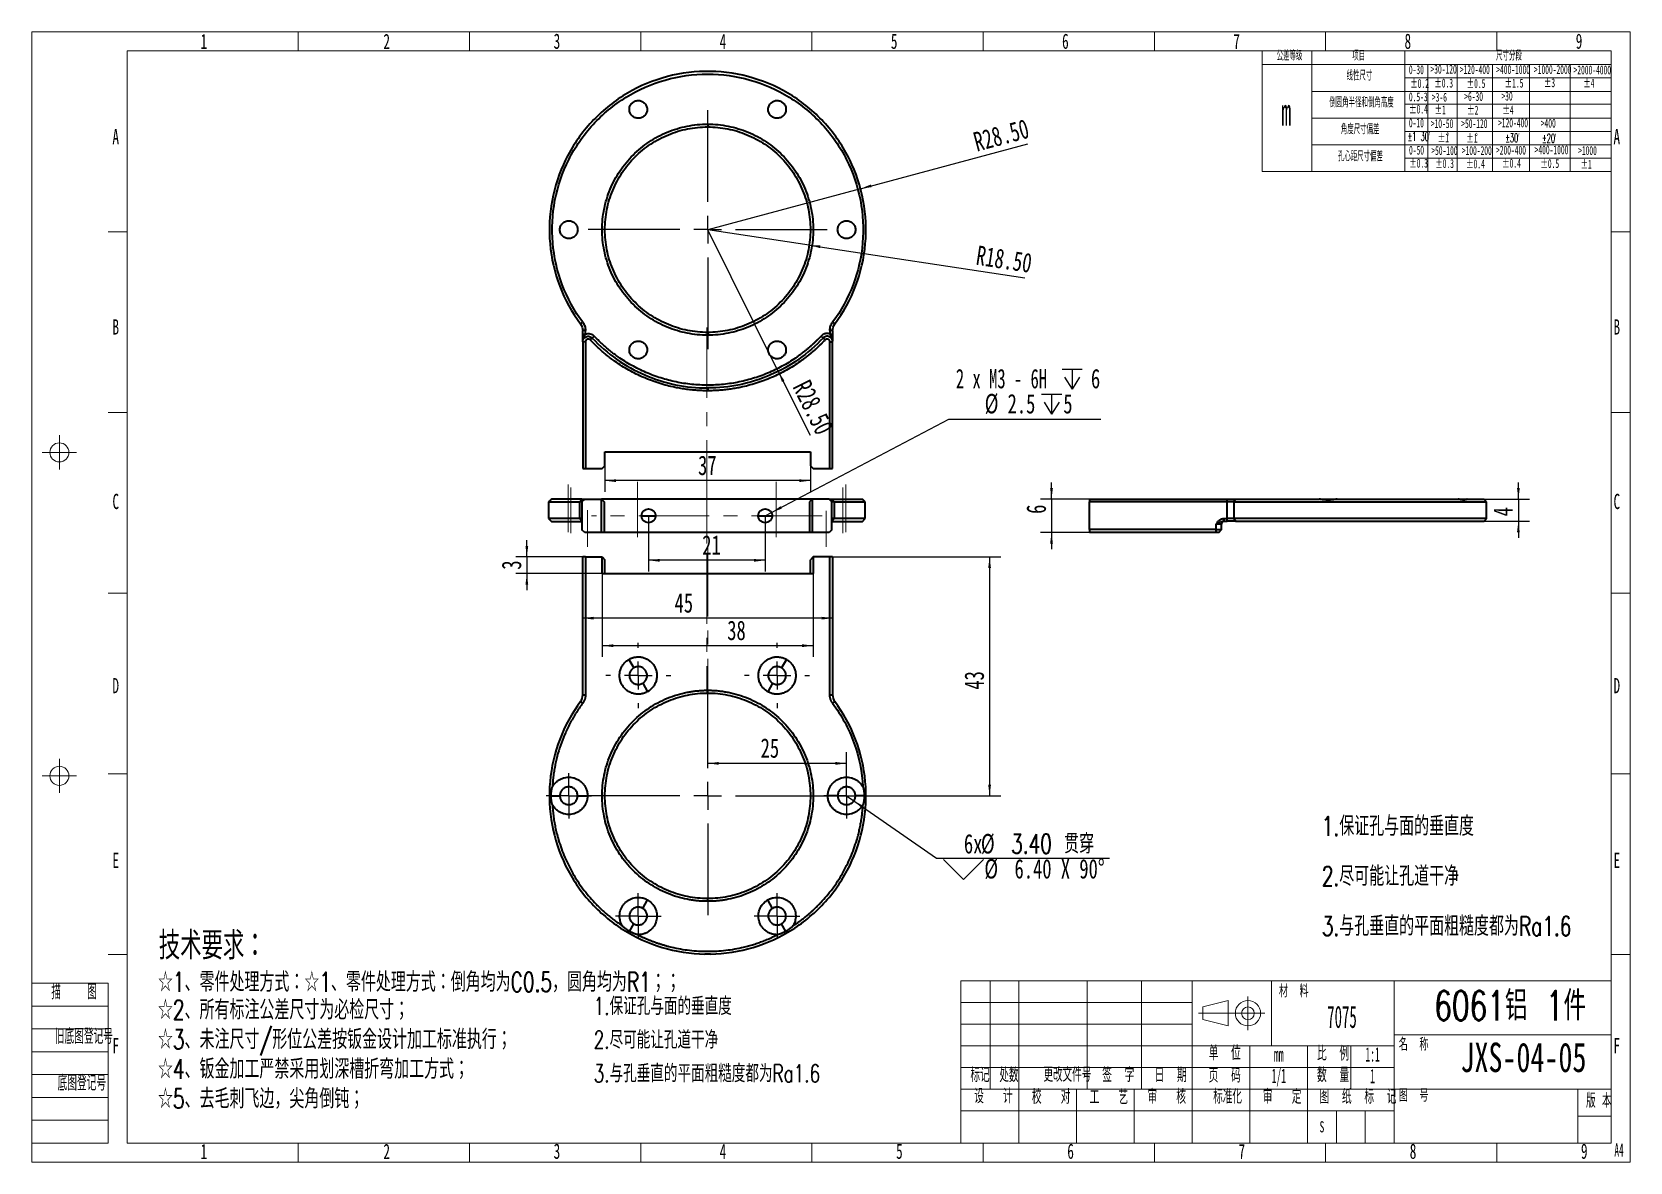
# Model space of a CAD drawing. Header units: millimetres. Extents: x 5 to 292, y 3 to 206.
import ezdxf

# ---------------------------------------------------------------- set-up
doc = ezdxf.new("R2010")
doc.units = ezdxf.units.MM
doc.linetypes.add('CENTERX2', pattern=[20.32, 12.7, -2.54, 2.54, -2.54])
doc.layers.add('10', color=7, linetype='Continuous')
doc.layers.add('SLD-0', color=7, linetype='Continuous')
doc.layers.add('粗实线层', color=7, linetype='Continuous', lineweight=25)
doc.styles.add('SLDTEXTSTYLE0', font='TXT', dxfattribs={"width": 0.7, "bigfont": 'bigfont'})
doc.styles.add('SLDTEXTSTYLE1', font='TXT', dxfattribs={"width": 0.7})
doc.styles.add('SLDTEXTSTYLE10', font='TXT', dxfattribs={"width": 0.510549})
doc.styles.add('SLDTEXTSTYLE11', font='TXT', dxfattribs={"width": 0.516878})
doc.styles.add('SLDTEXTSTYLE12', font='TXT', dxfattribs={"width": 0.516878, "bigfont": 'bigfont'})
doc.styles.add('SLDTEXTSTYLE13', font='TXT', dxfattribs={"width": 0.627273})
doc.styles.add('SLDTEXTSTYLE2', font='TXT', dxfattribs={"width": 0.49, "bigfont": 'bigfont'})
doc.styles.add('SLDTEXTSTYLE3', font='TXT', dxfattribs={"width": 0.495, "bigfont": 'bigfont'})
doc.styles.add('SLDTEXTSTYLE4', font='TXT', dxfattribs={"width": 0.496, "bigfont": 'bigfont'})
doc.styles.add('SLDTEXTSTYLE5', font='TXT', dxfattribs={"width": 0.5125, "bigfont": 'bigfont'})
doc.styles.add('SLDTEXTSTYLE6', font='TXT', dxfattribs={"width": 0.49})
doc.styles.add('SLDTEXTSTYLE7', font='TXT', dxfattribs={"width": 0.638186})
doc.styles.add('SLDTEXTSTYLE8', font='TXT', dxfattribs={"width": 0.484951, "bigfont": 'bigfont'})
doc.styles.add('SLDTEXTSTYLE9', font='TXT', dxfattribs={"width": 0.454852, "bigfont": 'bigfont'})
doc.dimstyles.new('SLDDIMSTYLE0', dxfattribs={"dimtxt": 3.5, "dimasz": 2, "dimexe": 0, "dimexo": 0.0625, "dimgap": 0.875, "dimtad": 2, "dimrnd": 1e-09, "dimzin": 4, "dimdsep": 46, "dimtxsty": 'SLDTEXTSTYLE1', "dimsah": 1, "dimcen": 0, "dimadec": 0, "dimazin": 1, "dimtfac": 1, "dimtofl": 0, "dimtmove": 0, "dimatfit": 3, "dimfxl": 0, "dimfrac": 2, "dimtolj": 1, "dimtzin": 12, "dimarcsym": 0})
doc.dimstyles.new('SLDDIMSTYLE1', dxfattribs={"dimtxt": 3.5, "dimasz": 2, "dimexe": 0, "dimexo": 0.0625, "dimgap": 0.875, "dimtad": 2, "dimrnd": 1e-09, "dimzin": 12, "dimdsep": 46, "dimtxsty": 'SLDTEXTSTYLE1', "dimsah": 1, "dimcen": 0.09, "dimadec": 0, "dimazin": 3, "dimtfac": 1, "dimtofl": 0, "dimtmove": 0, "dimatfit": 3, "dimfxl": 0, "dimfrac": 2, "dimtolj": 1, "dimtzin": 12, "dimarcsym": 0})
doc.dimstyles.new('SLDDIMSTYLE2', dxfattribs={"dimtxt": 3.5, "dimasz": 2, "dimexe": 0, "dimexo": 0.0625, "dimgap": 0.875, "dimtad": 2, "dimrnd": 1e-09, "dimzin": 12, "dimdsep": 46, "dimtxsty": 'SLDTEXTSTYLE1', "dimsah": 1, "dimcen": 0.09, "dimadec": 0, "dimazin": 3, "dimtfac": 1, "dimtmove": 0, "dimatfit": 0, "dimfxl": 0, "dimfrac": 2, "dimtolj": 1, "dimtzin": 12, "dimarcsym": 0})
doc.dimstyles.new('SLDDIMSTYLE3', dxfattribs={"dimtxt": 3.5, "dimasz": 2, "dimexe": 0, "dimexo": 0.0625, "dimgap": 0.875, "dimtad": 0, "dimtih": 1, "dimtoh": 1, "dimrnd": 1e-09, "dimzin": 12, "dimdsep": 46, "dimtxsty": 'SLDTEXTSTYLE1', "dimsah": 1, "dimcen": 0, "dimadec": 0, "dimazin": 3, "dimtfac": 1, "dimtofl": 0, "dimtmove": 0, "dimatfit": 3, "dimfxl": 0, "dimfrac": 2, "dimtolj": 1, "dimtzin": 12, "dimarcsym": 0})
doc.dimstyles.new('SLDDIMSTYLE4', dxfattribs={"dimtxt": 3.5, "dimasz": 2, "dimexe": 0, "dimexo": 0.0625, "dimgap": 0.875, "dimtad": 0, "dimtih": 1, "dimtoh": 1, "dimrnd": 1e-09, "dimzin": 12, "dimdsep": 46, "dimtxsty": 'SLDTEXTSTYLE1', "dimsah": 1, "dimcen": 0, "dimadec": 0, "dimazin": 3, "dimtfac": 1, "dimtofl": 0, "dimtmove": 0, "dimatfit": 3, "dimfxl": 0, "dimfrac": 2, "dimtolj": 1, "dimtzin": 12, "dimarcsym": 0})

msp = doc.modelspace()

# ---------------------------------------------------------------- texts
at = {"layer": 'SLD-0'}
for s, insert, char_height, attachment_point, style in [('1', (34.855, 205.906), 2.74, 1, 'SLDTEXTSTYLE7'), ('2', (67.771, 205.906), 2.74, 1, 'SLDTEXTSTYLE7'), ('3', (98.414, 205.953), 2.74, 1, 'SLDTEXTSTYLE7'), ('4', (128.3, 205.895), 2.74, 1, 'SLDTEXTSTYLE7'), ('5', (159.125, 205.942), 2.74, 1, 'SLDTEXTSTYLE7'), ('6', (189.95, 205.953), 2.74, 1, 'SLDTEXTSTYLE7'), ('7', (220.775, 205.895), 2.74, 1, 'SLDTEXTSTYLE7'), ('8', (251.6, 205.953), 2.74, 1, 'SLDTEXTSTYLE7'), ('9', (282.425, 205.953), 2.74, 1, 'SLDTEXTSTYLE7'), ('公差等级', (228.587, 202.732), 1.6, 1, 'SLDTEXTSTYLE12'), ('项目', (242.193, 202.71), 1.6, 1, 'SLDTEXTSTYLE12'), ('尺寸分段', (268.092, 202.722), 1.6, 1, 'SLDTEXTSTYLE12'), ('线性尺寸', (241.164, 199.128), 1.6, 1, 'SLDTEXTSTYLE12'), ('0-30', (252.388, 200.253), 1.6, 1, 'SLDTEXTSTYLE11'), ('>30-120', (256.277, 200.342), 1.6, 1, 'SLDTEXTSTYLE11'), ('>120-400', (261.557, 200.275), 1.6, 1, 'SLDTEXTSTYLE11'), ('>400-1000', (268.118, 200.275), 1.6, 1, 'SLDTEXTSTYLE11'), ('>1000-2000', (274.903, 200.275), 1.6, 1, 'SLDTEXTSTYLE11'), ('>2000-4000', (282.032, 200.208), 1.6, 1, 'SLDTEXTSTYLE11'), ('±0.2', (252.617, 197.778), 1.6, 1, 'SLDTEXTSTYLE11'), ('±0.3', (256.966, 197.845), 1.6, 1, 'SLDTEXTSTYLE11'), ('±0.5', (262.781, 197.774), 1.6, 1, 'SLDTEXTSTYLE11'), ('±1.5', (269.628, 197.841), 1.6, 1, 'SLDTEXTSTYLE11'), ('±3', (276.69, 197.907), 1.6, 1, 'SLDTEXTSTYLE11'), ('±4', (283.761, 197.841), 1.6, 1, 'SLDTEXTSTYLE11'), ('m', (229.435, 194.352), 5, 1, 'SLDTEXTSTYLE11'), ('倒圆角半径和倒角高度', (238.075, 194.285), 1.6, 1, 'SLDTEXTSTYLE12'), ('0.5-3', (252.388, 195.369), 1.6, 1, 'SLDTEXTSTYLE11'), ('±0.4', (252.416, 193.162), 1.6, 1, 'SLDTEXTSTYLE11'), ('>3-6', (256.536, 195.302), 1.6, 1, 'SLDTEXTSTYLE11'), ('±1', (257.009, 193.034), 1.6, 1, 'SLDTEXTSTYLE11'), ('>6-30', (262.356, 195.436), 1.6, 1, 'SLDTEXTSTYLE11'), ('±2', (262.873, 192.973), 1.6, 1, 'SLDTEXTSTYLE11'), ('>30', (269.046, 195.503), 1.6, 1, 'SLDTEXTSTYLE11'), ('±4', (269.226, 193.034), 1.6, 1, 'SLDTEXTSTYLE11'), ('0-10', (252.388, 190.686), 1.6, 1, 'SLDTEXTSTYLE11'), ('>10-50', (256.335, 190.553), 1.6, 1, 'SLDTEXTSTYLE11'), ('>50-120', (261.821, 190.553), 1.6, 1, 'SLDTEXTSTYLE11'), ('>120-400', (268.444, 190.686), 1.6, 1, 'SLDTEXTSTYLE11'), ('>400', (276.137, 190.62), 1.6, 1, 'SLDTEXTSTYLE11'), ('A', (18.988, 188.766), 2.74, 1, 'SLDTEXTSTYLE7'), ('角度尺寸偏差', (240.135, 189.467), 1.6, 1, 'SLDTEXTSTYLE12'), ('±1 30′', (252.178, 188.237), 1.5875, 1, 'SLDTEXTSTYLE12'), ('±30′', (269.75, 187.979), 1.6, 1, 'SLDTEXTSTYLE12'), ('±20′', (276.373, 187.912), 1.6, 1, 'SLDTEXTSTYLE12'), ('A', (289.22, 188.766), 2.74, 1, 'SLDTEXTSTYLE7'), ('孔心距尺寸偏差', (239.609, 184.597), 1.6, 1, 'SLDTEXTSTYLE12'), ('0-50', (252.413, 185.769), 1.6, 1, 'SLDTEXTSTYLE11'), ('>50-100', (256.427, 185.702), 1.6, 1, 'SLDTEXTSTYLE11'), ('>100-200', (261.913, 185.702), 1.6, 1, 'SLDTEXTSTYLE11'), ('>200-400', (268.067, 185.769), 1.6, 1, 'SLDTEXTSTYLE11'), ('>400-1000', (275.025, 185.836), 1.6, 1, 'SLDTEXTSTYLE11'), ('>1000', (282.852, 185.702), 1.6, 1, 'SLDTEXTSTYLE11'), ('±0.3', (252.442, 183.427), 1.6, 1, 'SLDTEXTSTYLE11'), ('±0.3', (257.124, 183.36), 1.6, 1, 'SLDTEXTSTYLE11'), ('±0.4', (262.677, 183.294), 1.6, 1, 'SLDTEXTSTYLE11'), ('±0.4', (269.166, 183.427), 1.6, 1, 'SLDTEXTSTYLE11'), ('±0.5', (276.057, 183.36), 1.6, 1, 'SLDTEXTSTYLE11'), ('±1', (283.282, 183.227), 1.6, 1, 'SLDTEXTSTYLE11'), ('B', (18.988, 154.515), 2.74, 1, 'SLDTEXTSTYLE7'), ('B', (289.22, 154.515), 2.74, 1, 'SLDTEXTSTYLE7'), ('C', (18.988, 123.098), 2.74, 1, 'SLDTEXTSTYLE7'), ('C', (289.22, 123.098), 2.74, 1, 'SLDTEXTSTYLE7'), ('D', (18.988, 89.934), 2.74, 1, 'SLDTEXTSTYLE7'), ('D', (289.22, 89.934), 2.74, 1, 'SLDTEXTSTYLE7'), ('E', (18.988, 58.47), 2.74, 1, 'SLDTEXTSTYLE7'), ('E', (289.22, 58.47), 2.74, 1, 'SLDTEXTSTYLE7'), ('描    图', (12.08, 34.81), 2.74, 2, 'SLDTEXTSTYLE8'), ('材  料', (228.994, 34.723), 2.275, 1, 'SLDTEXTSTYLE5'), ('7075', (240.346, 30.95), 4, 2, 'SLDTEXTSTYLE6'), ('旧底图登记号', (13.847, 26.808), 2.74, 2, 'SLDTEXTSTYLE9'), ('F', (18.988, 25.137), 2.74, 1, 'SLDTEXTSTYLE7'), ('单  位', (219.239, 23.736), 2.6, 2, 'SLDTEXTSTYLE3'), ('比  例', (238.737, 23.657), 2.6, 2, 'SLDTEXTSTYLE3'), ('1:1', (245.855, 23.472), 2.6, 2, 'SLDTEXTSTYLE6'), ('名  称', (250.57, 25.142), 2.275, 1, 'SLDTEXTSTYLE5'), ('F', (289.22, 25.137), 2.74, 1, 'SLDTEXTSTYLE7'), ('mm', (228.953, 23.467), 2.6, 2, 'SLDTEXTSTYLE6'), ('底图登记号', (13.483, 18.414), 2.74, 2, 'SLDTEXTSTYLE9'), ('标记', (175.182, 19.784), 2.6, 2, 'SLDTEXTSTYLE2'), ('处数', (180.384, 19.781), 2.6, 2, 'SLDTEXTSTYLE2'), ('更改文件号', (190.909, 19.84), 2.6, 2, 'SLDTEXTSTYLE2'), ('签  字', (200.064, 19.789), 2.6, 2, 'SLDTEXTSTYLE3'), ('日  期', (209.489, 19.781), 2.6, 2, 'SLDTEXTSTYLE3'), ('页  码', (219.237, 19.698), 2.6, 2, 'SLDTEXTSTYLE3'), ('1/1', (228.967, 19.61), 2.6, 2, 'SLDTEXTSTYLE6'), ('数  量', (238.74, 19.781), 2.6, 2, 'SLDTEXTSTYLE3'), ('1', (245.849, 19.572), 2.6, 2, 'SLDTEXTSTYLE6'), ('设   计', (177.583, 15.963), 2.6, 2, 'SLDTEXTSTYLE4'), ('校   对', (187.984, 15.872), 2.6, 2, 'SLDTEXTSTYLE4'), ('工   艺', (198.381, 15.789), 2.6, 2, 'SLDTEXTSTYLE4'), ('审   核', (208.783, 15.889), 2.6, 2, 'SLDTEXTSTYLE4'), ('标准化', (219.749, 15.899), 2.6, 2, 'SLDTEXTSTYLE2'), ('审   定', (229.58, 15.875), 2.6, 2, 'SLDTEXTSTYLE4'), ('图  纸  标  记', (243.224, 15.884), 2.6, 2, 'SLDTEXTSTYLE4'), ('图  号', (250.567, 15.947), 2.275, 1, 'SLDTEXTSTYLE5'), ('版 本', (286.579, 15.165), 2.6, 2, 'SLDTEXTSTYLE2'), ('S', (236.732, 10.14), 2, 2, 'SLDTEXTSTYLE7'), ('1', (34.855, 6.072), 2.74, 1, 'SLDTEXTSTYLE7'), ('2', (67.771, 6.072), 2.74, 1, 'SLDTEXTSTYLE7'), ('3', (98.414, 6.119), 2.74, 1, 'SLDTEXTSTYLE7'), ('4', (128.3, 6.062), 2.74, 1, 'SLDTEXTSTYLE7'), ('5', (160.064, 6.108), 2.74, 1, 'SLDTEXTSTYLE7'), ('6', (190.889, 6.119), 2.74, 1, 'SLDTEXTSTYLE7'), ('7', (221.714, 6.062), 2.74, 1, 'SLDTEXTSTYLE7'), ('8', (252.539, 6.119), 2.74, 1, 'SLDTEXTSTYLE7'), ('9', (283.364, 6.119), 2.74, 1, 'SLDTEXTSTYLE7'), ('A4', (290.216, 6.185), 2.3975, 2, 'SLDTEXTSTYLE10')]:
    msp.add_mtext(s, dxfattribs=dict(at, insert=insert, char_height=char_height, attachment_point=attachment_point, style=style))
at = {"layer": '粗实线层', "attachment_point": 1}
for s, insert, char_height, style in [('技术要求：', (27.33, 44.27), 5, 'SLDTEXTSTYLE0'), ('☆1、零件处理方式：☆1、零件处理方式：倒角均为C0.5，圆角均为R1；；', (27.181, 36.967), 3.5, 'SLDTEXTSTYLE0'), ('6061铝 1件', (256.968, 33.597), 5.2917, 'SLDTEXTSTYLE0'), ('JXS-04-05', (261.672, 24.294), 5.2917, 'SLDTEXTSTYLE1')]:
    msp.add_mtext(s, dxfattribs=dict(at, insert=insert, char_height=char_height, style=style))

# ---------------------------------------------------------------- blocks, each defined once
blk = doc.blocks.new('SW_NOTE_0')
at = {"layer": '粗实线层', "color": 0, "char_height": 3.5, "attachment_point": 1, "style": 'SLDTEXTSTYLE0'}
for s, insert in [('1.保证孔与面的垂直度', (0, 4.51)), ('2.尽可能让孔道干净', (0, -4.49)), ('3.与孔垂直的平面粗糙度都为Ra1.6', (0, -13.49))]:
    blk.add_mtext(s, dxfattribs=dict(at, insert=insert))
blk = doc.blocks.new('SW_NOTE_0_1')
at = {"layer": 'SLD-0', "color": 0, "char_height": 3.5, "attachment_point": 1, "style": 'SLDTEXTSTYLE0'}
for s, insert in [('☆2、所有标注公差尺寸为必检尺寸；', (0, 4.51)), ('☆3、未注尺寸/形位公差按钣金设计加工标准执行；', (0, -0.82)), ('☆4、钣金加工严禁采用划深槽折弯加工方式；', (0, -6.15)), ('☆5、去毛刺飞边，尖角倒钝；', (0, -11.48))]:
    blk.add_mtext(s, dxfattribs=dict(at, insert=insert))
blk = doc.blocks.new('SW_NOTE_0_2')
at = {"layer": 'SLD-0', "color": 0, "char_height": 1.6, "attachment_point": 1, "style": 'SLDTEXTSTYLE11'}
for s, insert in [('±1', (0, 2.06)), ('°', (1.55, 2.19))]:
    blk.add_mtext(s, dxfattribs=dict(at, insert=insert))
blk = doc.blocks.new('SW_NOTE_0_3')
at = {"layer": 'SLD-0', "color": 0, "char_height": 1.6, "attachment_point": 1, "style": 'SLDTEXTSTYLE11'}
for s, insert in [('±1', (0, 2.06)), ('°', (1.55, 2.19))]:
    blk.add_mtext(s, dxfattribs=dict(at, insert=insert))
blk = doc.blocks.new('SW_NOTE_0_4')
at = {"layer": '粗实线层', "color": 0, "char_height": 3.175, "attachment_point": 1, "style": 'SLDTEXTSTYLE0'}
for s, insert in [('1.保证孔与面的垂直度', (0, 4.09)), ('2.尽可能让孔道干净', (0, -1.97)), ('3.与孔垂直的平面粗糙度都为Ra1.6', (0, -8.03))]:
    blk.add_mtext(s, dxfattribs=dict(at, insert=insert))
blk = doc.blocks.new('_D')
at = {"layer": '10'}
for q in [(183.76, 186.09), (126.15, 170.65)]:
    blk.add_line((153.68, 178.03), q, dxfattribs=at)
blk.add_solid([(153.68, 178.03), (155.67, 178.31), (155.54, 178.79)], dxfattribs=at)
at = {"layer": '10', "insert": (173.71, 188.07), "char_height": 3.5, "attachment_point": 1, "rotation": 15, "style": 'SLDTEXTSTYLE1'}
blk.add_mtext('R28.50', dxfattribs=at)
blk = doc.blocks.new('_D_1')
at = {"layer": '10'}
for q in [(126.15, 170.65), (183.27, 162)]:
    blk.add_line((144.44, 167.88), q, dxfattribs=at)
blk.add_solid([(144.44, 167.88), (146.38, 167.33), (146.45, 167.83)], dxfattribs=at)
at = {"layer": '10', "insert": (174.84, 167.83), "char_height": 3.5, "attachment_point": 1, "rotation": 351.3821, "style": 'SLDTEXTSTYLE1'}
blk.add_mtext('R18.50', dxfattribs=at)
blk = doc.blocks.new('_D_2')
at = {"layer": '10'}
for p, q in [((107.65, 128.15), (107.65, 123.47)), ((144.65, 128.15), (144.65, 123.47)), ((144.65, 125.47), (107.65, 125.47))]:
    blk.add_line(p, q, dxfattribs=at)
for points in [[(107.65, 125.47), (109.65, 125.22), (109.65, 125.72)], [(144.65, 125.47), (142.65, 125.72), (142.65, 125.22)]]:
    blk.add_solid(points, dxfattribs=at)
at = {"layer": '10', "insert": (124.42, 129.98), "char_height": 3.5, "attachment_point": 1, "style": 'SLDTEXTSTYLE1'}
blk.add_mtext('37', dxfattribs=at)
blk = doc.blocks.new('_D_3')
at = {"layer": '10'}
for q in [(126.15, 170.65), (144.57, 133.68)]:
    blk.add_line((138.86, 145.14), q, dxfattribs=at)
blk.add_solid([(138.86, 145.14), (139.52, 143.24), (139.97, 143.47)], dxfattribs=at)
at = {"layer": '10', "insert": (144.5, 143.92), "char_height": 3.5, "attachment_point": 1, "rotation": 296.4813, "style": 'SLDTEXTSTYLE1'}
blk.add_mtext('R28.50', dxfattribs=at)
blk = doc.blocks.new('SW_CENTERMARKSYMBOL_0')
at = {"layer": '10', "color": 0}
for p, q in [((0, 5), (0, 21.5)), ((-5, 0), (-21.5, 0)), ((0, 0), (-2.5, 0)), ((0, 0), (0, 2.5)), ((0, 0), (0, -2.5)), ((0, 0), (2.5, 0)), ((5, 0), (21.5, 0)), ((0, -5), (0, -21.5))]:
    blk.add_line(p, q, dxfattribs=at)
blk = doc.blocks.new('_D_4')
at = {"layer": '10'}
for p, q in [((107.15, 108.73), (107.15, 93.76)), ((145.15, 108.73), (145.15, 93.76)), ((145.15, 95.76), (107.15, 95.76))]:
    blk.add_line(p, q, dxfattribs=at)
for points in [[(107.15, 95.76), (109.15, 95.51), (109.15, 96.01)], [(145.15, 95.76), (143.15, 96.01), (143.15, 95.51)]]:
    blk.add_solid(points, dxfattribs=at)
at = {"layer": '10', "insert": (129.67, 100.27), "char_height": 3.5, "attachment_point": 1, "style": 'SLDTEXTSTYLE1'}
blk.add_mtext('38', dxfattribs=at)
blk = doc.blocks.new('_D_5')
at = {"layer": '10'}
blk.add_line((148.65, 100.71), (103.65, 100.71), dxfattribs=at)
for points in [[(103.65, 100.71), (105.65, 100.46), (105.65, 100.96)], [(148.65, 100.71), (146.65, 100.96), (146.65, 100.46)]]:
    blk.add_solid(points, dxfattribs=at)
at = {"layer": '10', "insert": (120.19, 105.22), "char_height": 3.5, "attachment_point": 1, "style": 'SLDTEXTSTYLE1'}
blk.add_mtext('45', dxfattribs=at)
blk = doc.blocks.new('_D_6')
at = {"layer": '10'}
for p, q in [((93.59, 111.73), (93.59, 114.73)), ((104.15, 111.73), (91.59, 111.73)), ((93.59, 111.73), (93.59, 108.73)), ((107.15, 108.73), (91.59, 108.73)), ((93.59, 108.73), (93.59, 105.73))]:
    blk.add_line(p, q, dxfattribs=at)
for points in [[(93.59, 111.73), (93.84, 113.73), (93.34, 113.73)], [(93.59, 108.73), (93.34, 106.73), (93.84, 106.73)]]:
    blk.add_solid(points, dxfattribs=at)
at = {"layer": '10', "insert": (89.08, 109.44), "char_height": 3.5, "attachment_point": 1, "rotation": 90, "style": 'SLDTEXTSTYLE1'}
blk.add_mtext('3', dxfattribs=at)
blk = doc.blocks.new('_D_7')
at = {"layer": '10'}
for p, q in [((148.15, 111.73), (178.9, 111.73)), ((176.9, 111.73), (176.9, 68.73)), ((147.65, 68.73), (178.9, 68.73))]:
    blk.add_line(p, q, dxfattribs=at)
for points in [[(176.9, 111.73), (176.65, 109.73), (177.15, 109.73)], [(176.9, 68.73), (177.15, 70.73), (176.65, 70.73)]]:
    blk.add_solid(points, dxfattribs=at)
at = {"layer": '10', "insert": (172.38, 87.84), "char_height": 3.5, "attachment_point": 1, "rotation": 90, "style": 'SLDTEXTSTYLE1'}
blk.add_mtext('43', dxfattribs=at)
blk = doc.blocks.new('SW_SYMBOL_HOLE_SINK')
at = {"layer": '10', "color": 0}
for p, q in [((0, 875), (800, 75)), ((800, 75), (1600, 875))]:
    blk.add_line(p, q, dxfattribs=at)
blk = doc.blocks.new('_D_8')
at = {"layer": '10'}
for p, q in [((151.15, 68.73), (152.46, 67.82)), ((152.46, 67.82), (167.34, 57.52)), ((167.34, 57.52), (198.46, 57.52))]:
    blk.add_line(p, q, dxfattribs=at)
blk.add_solid([(152.46, 67.82), (153.96, 66.48), (154.25, 66.89)], dxfattribs=at)
at = {"layer": '10', "xscale": 0.004511737089201878, "yscale": 0.004511737089201878, "zscale": 0.004511737089201878}
blk.add_blockref('SW_SYMBOL_HOLE_SINK', (168.59, 53.34), dxfattribs=at)
at = {"layer": '10', "char_height": 3.5, "attachment_point": 1}
for s, insert, style in [('6x', (172.28, 61.85), 'SLDTEXTSTYLE1'), ('%%c', (175.34, 61.86), 'SLDTEXTSTYLE1'), ('3.40 贯穿', (180.77, 61.85), 'SLDTEXTSTYLE0'), ('%%c', (175.96, 57.35), 'SLDTEXTSTYLE1'), ('6.40 X 90°', (181.39, 57.34), 'SLDTEXTSTYLE1')]:
    blk.add_mtext(s, dxfattribs=dict(at, insert=insert, style=style))
blk = doc.blocks.new('_D_9')
at = {"layer": '10'}
for p, q in [((151.15, 72.83), (151.15, 76.57)), ((151.15, 74.57), (126.15, 74.57))]:
    blk.add_line(p, q, dxfattribs=at)
for points in [[(126.15, 74.57), (128.15, 74.32), (128.15, 74.82)], [(151.15, 74.57), (149.15, 74.82), (149.15, 74.32)]]:
    blk.add_solid(points, dxfattribs=at)
at = {"layer": '10', "insert": (135.68, 79.08), "char_height": 3.5, "attachment_point": 1, "style": 'SLDTEXTSTYLE1'}
blk.add_mtext('25', dxfattribs=at)
blk = doc.blocks.new('SW_CENTERMARKSYMBOL_1')
at = {"layer": '10', "color": 0}
for p, q in [((0, 5), (0, 21.5)), ((-5, 0), (-21.5, 0)), ((0, 0), (-2.5, 0)), ((0, 0), (0, 2.5)), ((0, 0), (0, -2.5)), ((0, 0), (2.5, 0)), ((5, 0), (21.5, 0)), ((0, -5), (0, -21.5))]:
    blk.add_line(p, q, dxfattribs=at)
blk = doc.blocks.new('SW_CENTERMARKSYMBOL_2')
at = {"layer": '10', "color": 0}
for p, q in [((0, 5), (0, 5.86)), ((-5, 0), (-5.86, 0)), ((0, 0), (-2.5, 0)), ((0, 0), (0, 2.5)), ((0, 0), (0, -2.5)), ((0, 0), (2.5, 0)), ((5, 0), (5.86, 0)), ((0, -5), (0, -5.86))]:
    blk.add_line(p, q, dxfattribs=at)
blk = doc.blocks.new('SW_CENTERMARKSYMBOL_3')
at = {"layer": '10', "color": 0}
for p, q in [((0, 5), (0, 5.86)), ((-5, 0), (-5.86, 0)), ((0, 0), (-2.5, 0)), ((0, 0), (0, 2.5)), ((0, 0), (0, -2.5)), ((0, 0), (2.5, 0)), ((5, 0), (5.86, 0)), ((0, -5), (0, -5.86))]:
    blk.add_line(p, q, dxfattribs=at)
blk = doc.blocks.new('SW_CENTERMARKSYMBOL_4')
at = {"layer": '10', "color": 0}
for p, q in [((0, 2.5), (0, 4.1)), ((-2.5, 0), (-4.1, 0)), ((0, 0), (-2.5, 0)), ((0, 0), (0, 2.5)), ((0, 0), (0, -2.5)), ((0, 0), (2.5, 0)), ((2.5, 0), (4.1, 0)), ((0, -2.5), (0, -4.1))]:
    blk.add_line(p, q, dxfattribs=at)
blk = doc.blocks.new('SW_CENTERMARKSYMBOL_5')
at = {"layer": '10', "color": 0}
for p, q in [((0, 2.5), (0, 4.1)), ((-2.5, 0), (-4.1, 0)), ((0, 0), (-2.5, 0)), ((0, 0), (0, 2.5)), ((0, 0), (0, -2.5)), ((0, 0), (2.5, 0)), ((2.5, 0), (4.1, 0)), ((0, -2.5), (0, -4.1))]:
    blk.add_line(p, q, dxfattribs=at)
blk = doc.blocks.new('SW_CENTERMARKSYMBOL_6')
at = {"layer": '10', "color": 0}
for p, q in [((0, 2.5), (0, 4.1)), ((-2.5, 0), (-4.1, 0)), ((0, 0), (-2.5, 0)), ((0, 0), (0, 2.5)), ((0, 0), (0, -2.5)), ((0, 0), (2.5, 0)), ((2.5, 0), (4.1, 0)), ((0, -2.5), (0, -4.1))]:
    blk.add_line(p, q, dxfattribs=at)
blk = doc.blocks.new('SW_CENTERMARKSYMBOL_7')
at = {"layer": '10', "color": 0}
for p, q in [((0, 2.5), (0, 4.1)), ((-2.5, 0), (-4.1, 0)), ((0, 0), (-2.5, 0)), ((0, 0), (0, 2.5)), ((0, 0), (0, -2.5)), ((0, 0), (2.5, 0)), ((2.5, 0), (4.1, 0)), ((0, -2.5), (0, -4.1))]:
    blk.add_line(p, q, dxfattribs=at)
blk = doc.blocks.new('_D_10')
at = {"layer": '10'}
for p, q in [((188.05, 122.15), (188.05, 125.15)), ((194.86, 122.15), (186.05, 122.15)), ((188.05, 122.15), (188.05, 116.15)), ((194.86, 116.15), (186.05, 116.15)), ((188.05, 116.15), (188.05, 113.15))]:
    blk.add_line(p, q, dxfattribs=at)
for points in [[(188.05, 122.15), (188.3, 124.15), (187.8, 124.15)], [(188.05, 116.15), (187.8, 114.15), (188.3, 114.15)]]:
    blk.add_solid(points, dxfattribs=at)
at = {"layer": '10', "insert": (183.54, 119.49), "char_height": 3.5, "attachment_point": 1, "rotation": 90, "style": 'SLDTEXTSTYLE1'}
blk.add_mtext('6', dxfattribs=at)
blk = doc.blocks.new('_D_11')
at = {"layer": '10'}
for p, q in [((272.1, 122.15), (272.1, 125.15)), ((261.27, 122.15), (274.1, 122.15)), ((272.1, 122.15), (272.1, 118.15)), ((265.86, 118.15), (274.1, 118.15)), ((272.1, 118.15), (272.1, 115.15))]:
    blk.add_line(p, q, dxfattribs=at)
for points in [[(272.1, 122.15), (272.35, 124.15), (271.85, 124.15)], [(272.1, 118.15), (271.85, 116.15), (272.35, 116.15)]]:
    blk.add_solid(points, dxfattribs=at)
at = {"layer": '10', "insert": (267.58, 119.04), "char_height": 3.5, "attachment_point": 1, "rotation": 90, "style": 'SLDTEXTSTYLE1'}
blk.add_mtext('4', dxfattribs=at)
blk = doc.blocks.new('SW_SYMBOL_HOLE_DEPTH')
at = {"layer": '10', "color": 0}
for p, q in [((0, 875), (800, 875)), ((400, 875), (400, 75)), ((100, 555), (400, 75)), ((700, 555), (400, 75))]:
    blk.add_line(p, q, dxfattribs=at)
blk = doc.blocks.new('_D_12')
at = {"layer": '10'}
for p, q in [((137.61, 119.71), (169.58, 136.56)), ((169.58, 136.56), (196.9, 136.56)), ((136.5, 119.13), (137.61, 119.71))]:
    blk.add_line(p, q, dxfattribs=at)
blk.add_solid([(137.61, 119.71), (139.5, 120.43), (139.26, 120.87)], dxfattribs=at)
at = {"layer": '10', "xscale": 0.004511737089201878, "yscale": 0.004511737089201878, "zscale": 0.004511737089201878}
for p in [(189.94, 141.6), (186.27, 137.08)]:
    blk.add_blockref('SW_SYMBOL_HOLE_DEPTH', p, dxfattribs=at)
at = {"layer": '10', "char_height": 3.5, "attachment_point": 1}
for s, insert, style in [('2 x M3 - 6H', (170.83, 145.59), 'SLDTEXTSTYLE13'), ('6', (195.15, 145.59), 'SLDTEXTSTYLE1'), ('%%c', (176.02, 141.09), 'SLDTEXTSTYLE1'), ('2.5', (180.14, 141.07), 'SLDTEXTSTYLE1'), ('5', (190.17, 141.07), 'SLDTEXTSTYLE1')]:
    blk.add_mtext(s, dxfattribs=dict(at, insert=insert, style=style))
blk = doc.blocks.new('_D_13')
at = {"layer": '10'}
for p, q in [((115.5, 119.13), (115.5, 109.13)), ((136.5, 119.13), (136.5, 109.13)), ((136.5, 111.13), (115.5, 111.13))]:
    blk.add_line(p, q, dxfattribs=at)
for points in [[(115.5, 111.13), (117.5, 110.88), (117.5, 111.38)], [(136.5, 111.13), (134.5, 111.38), (134.5, 110.88)]]:
    blk.add_solid(points, dxfattribs=at)
at = {"layer": '10', "insert": (125.17, 115.64), "char_height": 3.5, "attachment_point": 1, "style": 'SLDTEXTSTYLE1'}
blk.add_mtext('21', dxfattribs=at)

# ---------------------------------------------------------------- dimensions: what is measured, and where the dimension line sits
at = {"layer": '10'}
for mpoint, picture, middle in [((153.676, 178.03), '_D', (179.361, 184.912)), ((144.438, 167.882), '_D_1', (178.76, 162.68)), ((138.855, 145.144), '_D_3', (142.545, 137.737))]:
    dim = msp.add_radius_dim(center=(126.147, 170.654), mpoint=mpoint, dimstyle='SLDDIMSTYLE0', dxfattribs=at)
    dim.commit()
    dim.dimension.update_dxf_attribs({"geometry": picture, "text_midpoint": middle, "dimtype": 164})
for center, mpoint, text, dimstyle, picture, middle in [((136.505, 119.131), (137.611, 119.714), '2 x M3 - 6H {\\fGDT;x} 6\\P%%c2.5 {\\fGDT;x}5', 'SLDDIMSTYLE4', '_D_12', (183.866, 141.077)), ((151.147, 68.733), (152.462, 67.823), '6x%%c 3.40 贯穿\\P{\\fGDT;w}%%c 6.40 X 90°', 'SLDDIMSTYLE3', '_D_8', (183.526, 57.338))]:
    dim = msp.add_radius_dim(center=center, mpoint=mpoint, text=text, dimstyle=dimstyle, override={"dimpost": '<>'}, dxfattribs=at)
    dim.commit()
    dim.dimension.update_dxf_attribs({"geometry": picture, "text_midpoint": middle, "dimtype": 164})
for base, p1, p2, picture, middle in [((107.647, 125.472), (144.647, 128.154), (107.647, 128.154), '_D_2', (125.953, 125.472)), ((115.505, 111.126), (136.505, 119.131), (115.505, 119.131), '_D_13', (126.711, 111.126)), ((103.647, 100.712), (148.647, 111.733), (103.647, 111.733), '_D_5', (121.723, 100.712)), ((107.147, 95.757), (145.147, 108.733), (107.147, 108.733), '_D_4', (131.202, 95.757)), ((126.147, 74.569), (151.147, 72.833), (126.147, 90.233), '_D_9', (137.211, 74.569))]:
    dim = msp.add_linear_dim(base=base, p1=p1, p2=p2, dimstyle='SLDDIMSTYLE1', dxfattribs=at)
    dim.commit()
    dim.dimension.update_dxf_attribs({"geometry": picture, "text_midpoint": middle, "dimtype": 160})
for base, p1, p2, dimstyle, picture, middle in [((188.049, 116.149), (194.863, 122.149), (194.863, 116.149), 'SLDDIMSTYLE2', '_D_10', (188.049, 120.26)), ((272.096, 118.149), (261.272, 122.149), (265.863, 118.149), 'SLDDIMSTYLE2', '_D_11', (272.096, 119.813)), ((93.59, 108.733), (104.147, 111.733), (107.147, 108.733), 'SLDDIMSTYLE2', '_D_6', (93.59, 110.211)), ((176.896, 68.733), (148.147, 111.733), (147.647, 68.733), 'SLDDIMSTYLE1', '_D_7', (176.896, 89.375))]:
    dim = msp.add_linear_dim(base=base, p1=p1, p2=p2, angle=90, dimstyle=dimstyle, dxfattribs=at)
    dim.commit()
    dim.dimension.update_dxf_attribs({"geometry": picture, "text_midpoint": middle, "dimtype": 160})

# ---------------------------------------------------------------- linework, layer by layer
at = {"color": 7, "linetype": 'Continuous', "lineweight": 35}
for p, q in [((125.647, 199.124), (125.647, 199.149)), ((126.647, 199.149), (126.647, 199.124)), ((126.147, 189.654), (126.147, 189.154)), ((103.253, 153.679), (103.655, 153.977)), ((104.147, 152.488), (103.647, 152.488)), ((103.647, 151.869), (103.647, 152.488)), ((104.147, 151.869), (104.147, 152.488)), ((148.147, 152.488), (148.147, 151.869)), ((148.647, 152.488), (148.147, 152.488)), ((148.639, 153.977), (149.04, 153.679)), ((148.647, 152.488), (148.647, 151.869)), ((103.647, 151.869), (104.147, 151.869)), ((104.147, 150.455), (103.647, 150.455)), ((103.647, 150.455), (103.647, 127.654)), ((104.147, 150.455), (104.147, 127.654)), ((105.011, 150.797), (105.376, 151.139)), ((126.147, 152.154), (126.147, 151.654)), ((146.918, 151.139), (147.282, 150.797)), ((148.147, 151.869), (148.647, 151.869)), ((148.147, 127.654), (148.147, 150.455)), ((148.147, 150.455), (148.647, 150.455)), ((148.647, 127.654), (148.647, 150.455)), ((126.147, 142.154), (126.147, 141.654)), ((107.647, 130.654), (144.647, 130.654)), ((107.647, 128.154), (107.647, 130.654)), ((144.647, 130.654), (144.647, 128.154)), ((103.647, 127.654), (104.147, 127.654)), ((104.147, 127.654), (107.147, 127.654)), ((107.147, 127.654), (107.647, 128.154)), ((144.647, 128.154), (145.147, 127.654)), ((145.147, 127.654), (148.147, 127.654)), ((148.147, 127.654), (148.647, 127.654)), ((97.825, 121.951), (97.5, 121.626)), ((97.505, 121.636), (97.505, 118.626)), ((103.112, 121.631), (103.513, 122.131)), ((103.112, 118.631), (103.112, 121.631)), ((103.505, 121.631), (104.005, 122.131)), ((103.505, 121.631), (103.505, 116.631)), ((104.005, 122.131), (107.005, 122.131)), ((107.005, 116.131), (107.005, 122.131)), ((107.005, 122.131), (107.505, 121.631)), ((145.005, 122.131), (107.005, 122.131)), ((107.505, 121.631), (107.505, 116.131)), ((145.005, 122.131), (144.505, 121.631)), ((144.505, 121.631), (144.505, 116.131)), ((145.005, 116.131), (145.005, 122.131)), ((148.005, 122.131), (145.005, 122.131)), ((148.005, 122.131), (148.505, 121.631)), ((148.497, 122.131), (148.898, 121.631)), ((148.505, 116.631), (148.505, 121.631)), ((148.898, 121.631), (148.898, 118.631)), ((154.51, 121.626), (154.185, 121.951)), ((154.505, 118.626), (154.505, 121.636)), ((194.863, 122.149), (194.863, 121.649)), ((194.863, 122.149), (219.697, 122.149)), ((194.863, 116.649), (194.863, 121.649)), ((219.697, 121.649), (194.863, 121.649)), ((219.697, 121.649), (219.697, 122.149)), ((219.697, 118.649), (219.697, 121.649)), ((221.186, 122.149), (220.888, 121.649)), ((220.888, 121.649), (220.888, 118.649)), ((266.335, 121.677), (265.858, 122.155)), ((266.358, 121.649), (266.333, 121.675)), ((266.358, 118.649), (266.358, 121.649)), ((97.5, 118.636), (98.01, 118.126)), ((103.513, 118.131), (103.112, 118.631)), ((114.255, 119.131), (115.505, 119.131)), ((115.505, 119.131), (116.755, 119.131)), ((135.255, 119.131), (136.505, 119.131)), ((136.505, 119.131), (137.755, 119.131)), ((148.898, 118.631), (148.497, 118.131)), ((154, 118.126), (154.51, 118.636)), ((219.078, 118.649), (219.697, 118.649)), ((219.078, 118.649), (219.078, 118.149)), ((219.078, 118.149), (219.697, 118.149)), ((219.697, 118.149), (219.697, 118.649)), ((220.888, 118.649), (221.186, 118.149)), ((265.858, 118.144), (266.335, 118.622)), ((266.333, 118.624), (266.358, 118.649)), ((104.005, 116.131), (103.505, 116.631)), ((107.005, 116.131), (104.005, 116.131)), ((107.505, 116.131), (107.005, 116.131)), ((144.505, 116.131), (107.505, 116.131)), ((145.005, 116.131), (144.505, 116.131)), ((148.005, 116.131), (145.005, 116.131)), ((148.505, 116.631), (148.005, 116.131)), ((217.664, 116.649), (194.863, 116.649)), ((194.863, 116.649), (194.863, 116.149)), ((217.664, 116.149), (194.863, 116.149)), ((217.664, 116.649), (217.664, 117.649)), ((217.664, 116.149), (217.664, 116.649)), ((218.159, 116.144), (218.669, 116.654)), ((218.664, 116.649), (218.664, 117.649)), ((218.664, 116.644), (218.664, 116.649)), ((103.647, 86.899), (103.647, 111.733)), ((104.147, 111.733), (103.647, 111.733)), ((104.147, 111.733), (104.147, 86.899)), ((104.147, 111.733), (107.147, 111.733)), ((107.147, 108.733), (107.147, 111.733)), ((107.147, 111.733), (107.647, 111.233)), ((107.647, 108.733), (107.647, 111.233)), ((145.147, 111.733), (144.647, 111.233)), ((144.647, 108.733), (144.647, 111.233)), ((145.147, 111.733), (145.147, 108.733)), ((148.147, 111.733), (145.147, 111.733)), ((148.147, 86.899), (148.147, 111.733)), ((148.647, 111.733), (148.147, 111.733)), ((148.647, 111.733), (148.647, 86.899)), ((107.147, 108.733), (145.147, 108.733)), ((111.967, 93.294), (112.847, 91.77)), ((140.327, 93.294), (139.447, 91.77)), ((103.647, 86.899), (104.147, 86.899)), ((114.447, 88.998), (115.327, 87.474)), ((126.147, 87.233), (126.147, 87.733)), ((137.847, 88.998), (136.967, 87.474)), ((148.147, 86.899), (148.647, 86.899)), ((103.655, 85.41), (103.253, 85.708)), ((149.04, 85.708), (148.639, 85.41)), ((97.967, 68.733), (99.547, 68.733)), ((102.747, 68.733), (104.507, 68.733)), ((149.547, 68.733), (147.787, 68.733)), ((154.327, 68.733), (152.747, 68.733)), ((114.447, 48.468), (115.327, 49.993)), ((126.147, 49.733), (126.147, 50.233)), ((137.847, 48.468), (136.967, 49.993)), ((112.057, 44.329), (112.847, 45.697)), ((140.237, 44.329), (139.447, 45.697)), ((125.647, 40.238), (125.647, 40.263)), ((126.647, 40.263), (126.647, 40.238))]:
    msp.add_line(p, q, dxfattribs=at)
at = {"color": 8, "linetype": 'Continuous', "lineweight": 35}
msp.add_line((237.863, 121.969), (237.863, 122.149), dxfattribs=at)
at = {"color": 7, "linetype": 'Continuous', "lineweight": 35}
msp.add_arc((219.164, 117.649), 0.5, 90, 179.81487, dxfattribs=at)
for points, knots in [([(125.647, 199.149), (123.045, 199.104), (120.45, 198.699), (115.465, 197.204), (113.076, 196.113), (108.681, 193.325), (106.677, 191.628), (103.2, 187.755), (101.729, 185.58), (99.43, 180.911), (98.602, 178.418), (97.651, 173.302), (97.528, 170.678), (97.997, 165.495), (98.588, 162.936), (100.442, 158.073), (101.703, 155.769), (103.253, 153.679)], [0, 0, 0, 0, 0.125, 0.125, 0.25, 0.25, 0.375, 0.375, 0.5, 0.5, 0.625, 0.625, 0.75, 0.75, 0.875, 0.875, 1, 1, 1, 1]), ([(103.655, 153.977), (102.12, 156.047), (100.873, 158.33), (99.048, 163.15), (98.471, 165.686), (98.029, 170.821), (98.165, 173.419), (99.14, 178.48), (99.978, 180.943), (102.296, 185.546), (103.774, 187.687), (107.259, 191.484), (109.265, 193.14), (113.653, 195.844), (116.034, 196.891), (120.993, 198.296), (123.57, 198.654), (128.724, 198.654), (131.3, 198.296), (136.259, 196.891), (138.641, 195.844), (143.028, 193.14), (145.034, 191.484), (148.519, 187.687), (149.998, 185.546), (152.315, 180.943), (153.154, 178.48), (154.129, 173.419), (154.265, 170.821), (153.823, 165.686), (153.245, 163.15), (151.421, 158.33), (150.173, 156.047), (148.639, 153.977)], [0, 0, 0, 0, 0.0625, 0.0625, 0.125, 0.125, 0.1875, 0.1875, 0.25, 0.25, 0.3125, 0.3125, 0.375, 0.375, 0.4375, 0.4375, 0.5, 0.5, 0.5625, 0.5625, 0.625, 0.625, 0.6875, 0.6875, 0.75, 0.75, 0.8125, 0.8125, 0.875, 0.875, 0.9375, 0.9375, 1, 1, 1, 1]), ([(149.04, 153.679), (150.59, 155.769), (151.852, 158.073), (153.705, 162.936), (154.296, 165.495), (154.765, 170.678), (154.643, 173.302), (153.692, 178.418), (152.864, 180.911), (150.565, 185.58), (149.093, 187.755), (145.617, 191.628), (143.612, 193.325), (139.218, 196.113), (136.828, 197.204), (131.844, 198.699), (129.248, 199.104), (126.647, 199.149)], [0, 0, 0, 0, 0.125, 0.125, 0.25, 0.25, 0.375, 0.375, 0.5, 0.5, 0.625, 0.625, 0.75, 0.75, 0.875, 0.875, 1, 1, 1, 1]), ([(114.447, 190.919), (114.265, 190.814), (114.063, 190.745), (113.648, 190.691), (113.435, 190.705), (113.03, 190.813), (112.839, 190.907), (112.507, 191.162), (112.366, 191.323), (112.156, 191.686), (112.088, 191.888), (112.033, 192.303), (112.047, 192.516), (112.155, 192.921), (112.25, 193.112), (112.505, 193.444), (112.665, 193.585), (112.847, 193.69)], [0, 0, 0, 0, 0.125, 0.125, 0.25, 0.25, 0.375, 0.375, 0.5, 0.5, 0.625, 0.625, 0.75, 0.75, 0.875, 0.875, 1, 1, 1, 1]), ([(112.847, 193.69), (113.028, 193.795), (113.23, 193.863), (113.646, 193.918), (113.859, 193.904), (114.263, 193.796), (114.455, 193.701), (114.787, 193.446), (114.928, 193.286), (115.137, 192.923), (115.206, 192.721), (115.26, 192.305), (115.246, 192.092), (115.138, 191.688), (115.044, 191.496), (114.789, 191.164), (114.628, 191.023), (114.447, 190.919)], [0, 0, 0, 0, 0.125, 0.125, 0.25, 0.25, 0.375, 0.375, 0.5, 0.5, 0.625, 0.625, 0.75, 0.75, 0.875, 0.875, 1, 1, 1, 1]), ([(137.847, 190.919), (137.665, 191.023), (137.505, 191.164), (137.25, 191.496), (137.155, 191.688), (137.047, 192.092), (137.033, 192.305), (137.088, 192.721), (137.156, 192.923), (137.366, 193.286), (137.507, 193.446), (137.839, 193.701), (138.03, 193.796), (138.435, 193.904), (138.648, 193.918), (139.063, 193.863), (139.265, 193.795), (139.447, 193.69)], [0, 0, 0, 0, 0.125, 0.125, 0.25, 0.25, 0.375, 0.375, 0.5, 0.5, 0.625, 0.625, 0.75, 0.75, 0.875, 0.875, 1, 1, 1, 1]), ([(139.447, 193.69), (139.628, 193.585), (139.789, 193.444), (140.044, 193.112), (140.138, 192.921), (140.246, 192.516), (140.26, 192.303), (140.206, 191.888), (140.137, 191.686), (139.928, 191.323), (139.787, 191.162), (139.455, 190.907), (139.263, 190.813), (138.859, 190.705), (138.646, 190.691), (138.23, 190.745), (138.028, 190.814), (137.847, 190.919)], [0, 0, 0, 0, 0.125, 0.125, 0.25, 0.25, 0.375, 0.375, 0.5, 0.5, 0.625, 0.625, 0.75, 0.75, 0.875, 0.875, 1, 1, 1, 1]), ([(126.147, 151.654), (124.903, 151.654), (123.66, 151.776), (121.22, 152.261), (120.025, 152.624), (117.727, 153.576), (116.625, 154.165), (114.557, 155.547), (113.591, 156.339), (111.832, 158.098), (111.04, 159.064), (109.658, 161.132), (109.069, 162.234), (108.117, 164.532), (107.754, 165.727), (107.269, 168.167), (107.147, 169.41), (107.147, 171.897), (107.269, 173.141), (107.754, 175.58), (108.117, 176.776), (109.069, 179.074), (109.658, 180.176), (111.04, 182.243), (111.832, 183.209), (113.591, 184.968), (114.557, 185.761), (116.625, 187.142), (117.727, 187.731), (120.025, 188.683), (121.22, 189.046), (123.66, 189.531), (124.903, 189.654), (126.147, 189.654)], [0, 0, 0, 0, 0.0625, 0.0625, 0.125, 0.125, 0.1875, 0.1875, 0.25, 0.25, 0.3125, 0.3125, 0.375, 0.375, 0.4375, 0.4375, 0.5, 0.5, 0.5625, 0.5625, 0.625, 0.625, 0.6875, 0.6875, 0.75, 0.75, 0.8125, 0.8125, 0.875, 0.875, 0.9375, 0.9375, 1, 1, 1, 1]), ([(126.147, 152.154), (124.936, 152.154), (123.725, 152.273), (121.35, 152.745), (120.186, 153.099), (117.948, 154.025), (116.875, 154.599), (114.862, 155.944), (113.921, 156.716), (112.209, 158.428), (111.437, 159.369), (110.092, 161.382), (109.518, 162.455), (108.592, 164.693), (108.238, 165.857), (107.766, 168.232), (107.647, 169.443), (107.647, 171.864), (107.766, 173.075), (108.238, 175.45), (108.592, 176.615), (109.518, 178.852), (110.092, 179.925), (111.437, 181.938), (112.209, 182.879), (113.921, 184.591), (114.862, 185.363), (116.875, 186.709), (117.948, 187.282), (120.186, 188.209), (121.35, 188.562), (123.725, 189.034), (124.936, 189.154), (126.147, 189.154)], [0, 0, 0, 0, 0.0625, 0.0625, 0.125, 0.125, 0.1875, 0.1875, 0.25, 0.25, 0.3125, 0.3125, 0.375, 0.375, 0.4375, 0.4375, 0.5, 0.5, 0.5625, 0.5625, 0.625, 0.625, 0.6875, 0.6875, 0.75, 0.75, 0.8125, 0.8125, 0.875, 0.875, 0.9375, 0.9375, 1, 1, 1, 1]), ([(126.147, 189.654), (127.39, 189.654), (128.634, 189.531), (131.073, 189.046), (132.269, 188.683), (134.567, 187.731), (135.669, 187.142), (137.737, 185.761), (138.702, 184.968), (140.461, 183.209), (141.254, 182.243), (142.636, 180.176), (143.225, 179.074), (144.176, 176.776), (144.539, 175.58), (145.024, 173.141), (145.147, 171.897), (145.147, 169.41), (145.024, 168.167), (144.539, 165.727), (144.176, 164.532), (143.225, 162.234), (142.636, 161.132), (141.254, 159.064), (140.461, 158.098), (138.702, 156.339), (137.737, 155.547), (135.669, 154.165), (134.567, 153.576), (132.269, 152.624), (131.073, 152.261), (128.634, 151.776), (127.39, 151.654), (126.147, 151.654)], [0, 0, 0, 0, 0.0625, 0.0625, 0.125, 0.125, 0.1875, 0.1875, 0.25, 0.25, 0.3125, 0.3125, 0.375, 0.375, 0.4375, 0.4375, 0.5, 0.5, 0.5625, 0.5625, 0.625, 0.625, 0.6875, 0.6875, 0.75, 0.75, 0.8125, 0.8125, 0.875, 0.875, 0.9375, 0.9375, 1, 1, 1, 1]), ([(126.147, 189.154), (127.358, 189.154), (128.568, 189.034), (130.943, 188.562), (132.108, 188.209), (134.345, 187.282), (135.418, 186.709), (137.432, 185.363), (138.372, 184.591), (140.084, 182.879), (140.856, 181.938), (142.202, 179.925), (142.775, 178.852), (143.702, 176.615), (144.055, 175.45), (144.527, 173.075), (144.647, 171.864), (144.647, 169.443), (144.527, 168.232), (144.055, 165.857), (143.702, 164.693), (142.775, 162.455), (142.202, 161.382), (140.856, 159.369), (140.084, 158.428), (138.372, 156.716), (137.432, 155.944), (135.418, 154.599), (134.345, 154.025), (132.108, 153.099), (130.943, 152.745), (128.568, 152.273), (127.358, 152.154), (126.147, 152.154)], [0, 0, 0, 0, 0.0625, 0.0625, 0.125, 0.125, 0.1875, 0.1875, 0.25, 0.25, 0.3125, 0.3125, 0.375, 0.375, 0.4375, 0.4375, 0.5, 0.5, 0.5625, 0.5625, 0.625, 0.625, 0.6875, 0.6875, 0.75, 0.75, 0.8125, 0.8125, 0.875, 0.875, 0.9375, 0.9375, 1, 1, 1, 1]), ([(99.547, 170.654), (99.547, 170.863), (99.588, 171.072), (99.749, 171.459), (99.867, 171.637), (100.163, 171.933), (100.341, 172.052), (100.728, 172.212), (100.937, 172.254), (101.356, 172.254), (101.566, 172.212), (101.953, 172.052), (102.13, 171.933), (102.426, 171.637), (102.545, 171.459), (102.705, 171.072), (102.747, 170.863), (102.747, 170.654)], [0, 0, 0, 0, 0.125, 0.125, 0.25, 0.25, 0.375, 0.375, 0.5, 0.5, 0.625, 0.625, 0.75, 0.75, 0.875, 0.875, 1, 1, 1, 1]), ([(102.747, 170.654), (102.747, 170.444), (102.705, 170.235), (102.545, 169.848), (102.426, 169.67), (102.13, 169.374), (101.953, 169.256), (101.566, 169.095), (101.356, 169.054), (100.937, 169.054), (100.728, 169.095), (100.341, 169.256), (100.163, 169.374), (99.867, 169.67), (99.749, 169.848), (99.588, 170.235), (99.547, 170.444), (99.547, 170.654)], [0, 0, 0, 0, 0.125, 0.125, 0.25, 0.25, 0.375, 0.375, 0.5, 0.5, 0.625, 0.625, 0.75, 0.75, 0.875, 0.875, 1, 1, 1, 1]), ([(149.547, 170.654), (149.547, 170.863), (149.588, 171.072), (149.749, 171.459), (149.867, 171.637), (150.163, 171.933), (150.341, 172.052), (150.728, 172.212), (150.937, 172.254), (151.356, 172.254), (151.566, 172.212), (151.953, 172.052), (152.13, 171.933), (152.426, 171.637), (152.545, 171.459), (152.705, 171.072), (152.747, 170.863), (152.747, 170.654)], [0, 0, 0, 0, 0.125, 0.125, 0.25, 0.25, 0.375, 0.375, 0.5, 0.5, 0.625, 0.625, 0.75, 0.75, 0.875, 0.875, 1, 1, 1, 1]), ([(152.747, 170.654), (152.747, 170.444), (152.705, 170.235), (152.545, 169.848), (152.426, 169.67), (152.13, 169.374), (151.953, 169.256), (151.566, 169.095), (151.356, 169.054), (150.937, 169.054), (150.728, 169.095), (150.341, 169.256), (150.163, 169.374), (149.867, 169.67), (149.749, 169.848), (149.588, 170.235), (149.547, 170.444), (149.547, 170.654)], [0, 0, 0, 0, 0.125, 0.125, 0.25, 0.25, 0.375, 0.375, 0.5, 0.5, 0.625, 0.625, 0.75, 0.75, 0.875, 0.875, 1, 1, 1, 1]), ([(103.655, 153.977), (103.813, 153.763), (103.937, 153.524), (104.104, 153.019), (104.147, 152.754), (104.147, 152.488)], [0, 0, 0, 0, 0.5, 0.5, 1, 1, 1, 1]), ([(148.147, 152.488), (148.147, 152.754), (148.189, 153.019), (148.356, 153.524), (148.48, 153.763), (148.639, 153.977)], [0, 0, 0, 0, 0.5, 0.5, 1, 1, 1, 1]), ([(103.647, 150.6), (103.647, 150.615), (103.647, 150.688), (103.647, 150.835), (103.647, 151.09), (103.647, 151.435), (103.647, 151.728), (103.647, 151.869)], [0, 0, 0, 0, 0.0497721, 0.2416262, 0.437081, 0.7297952, 1, 1, 1, 1]), ([(103.647, 150.455), (103.647, 150.654), (103.708, 150.852), (103.931, 151.181), (104.094, 151.311), (104.463, 151.458), (104.671, 151.474), (105.059, 151.387), (105.239, 151.284), (105.376, 151.139)], [0, 0, 0, 0, 0.25, 0.25, 0.5, 0.5, 0.75, 0.75, 1, 1, 1, 1]), ([(103.717, 150.837), (103.723, 150.875), (103.751, 151.055), (103.906, 151.303), (104.057, 151.595), (104.12, 151.786), (104.147, 151.869)], [0, 0, 0, 0, 0.1042403, 0.4897954, 0.7799541, 1, 1, 1, 1]), ([(104.147, 151.869), (104.419, 151.965), (104.72, 151.981), (105.282, 151.844), (105.542, 151.692), (105.74, 151.482)], [0, 0, 0, 0, 0.5, 0.5, 1, 1, 1, 1]), ([(105.011, 150.797), (104.993, 150.815), (104.958, 150.85), (104.896, 150.891), (104.828, 150.923), (104.733, 150.951), (104.607, 150.962), (104.46, 150.926), (104.329, 150.852), (104.228, 150.74), (104.159, 150.604), (104.151, 150.505), (104.147, 150.455)], [0, 0, 0, 0, 0.0632571, 0.1251388, 0.1870808, 0.2505148, 0.3751883, 0.5003394, 0.6250129, 0.750164, 0.8749628, 1, 1, 1, 1]), ([(126.147, 141.654), (125.967, 141.655), (125.607, 141.657), (125.069, 141.672), (124.531, 141.697), (123.995, 141.732), (123.459, 141.776), (122.925, 141.831), (122.391, 141.896), (121.858, 141.971), (121.327, 142.055), (120.796, 142.15), (119.476, 142.41), (117.389, 142.954), (114.613, 143.992), (111.955, 145.304), (110.003, 146.533), (108.674, 147.501), (107.896, 148.109), (107.141, 148.742), (106.407, 149.401), (105.695, 150.084), (105.239, 150.559), (105.011, 150.797)], [0, 0, 0, 0, 0.0227892, 0.0455435, 0.0682706, 0.0909785, 0.113675, 0.136368, 0.1590653, 0.1817747, 0.2045042, 0.2272615, 0.2500546, 0.3750177, 0.5000042, 0.6249673, 0.7499537, 0.7917056, 0.8333619, 0.874971, 0.9165815, 0.9582417, 1, 1, 1, 1]), ([(105.74, 151.482), (105.645, 151.392), (105.55, 151.303), (105.415, 151.176), (105.376, 151.139), (105.376, 151.139)], [0, 0, 0, 0, 0.5, 0.5, 1, 1, 1, 1]), ([(105.376, 151.139), (106.703, 149.726), (108.176, 148.449), (111.35, 146.219), (113.051, 145.266), (116.611, 143.726), (118.47, 143.139), (122.268, 142.352), (124.207, 142.154), (126.147, 142.154)], [0, 0, 0, 0, 0.25, 0.25, 0.5, 0.5, 0.75, 0.75, 1, 1, 1, 1]), ([(146.554, 151.482), (146.434, 151.356), (146.195, 151.104), (145.828, 150.735), (145.455, 150.373), (145.076, 150.019), (144.69, 149.672), (144.298, 149.332), (143.9, 148.999), (143.496, 148.674), (143.085, 148.356), (142.667, 148.045), (141.611, 147.288), (139.849, 146.179), (137.283, 144.911), (134.603, 143.909), (131.833, 143.188), (129.005, 142.75), (126.147, 142.605), (123.289, 142.75), (120.461, 143.188), (117.691, 143.909), (115.01, 144.911), (112.445, 146.179), (110.56, 147.365), (109.276, 148.3), (108.526, 148.886), (107.796, 149.498), (107.088, 150.134), (106.4, 150.793), (105.96, 151.252), (105.74, 151.482)], [0, 0, 0, 0, 0.0113957, 0.022774, 0.0341387, 0.0454938, 0.0568431, 0.0681908, 0.0795405, 0.0908964, 0.1022623, 0.1136422, 0.1250399, 0.1875275, 0.2500273, 0.3125149, 0.3750147, 0.4375023, 0.5000021, 0.5624897, 0.6249895, 0.6874771, 0.7499769, 0.8124645, 0.8749643, 0.8958422, 0.9166725, 0.9374791, 0.9582865, 0.9791187, 1, 1, 1, 1]), ([(112.847, 147.617), (112.665, 147.722), (112.505, 147.863), (112.25, 148.195), (112.155, 148.387), (112.047, 148.791), (112.033, 149.004), (112.088, 149.42), (112.156, 149.622), (112.366, 149.984), (112.507, 150.145), (112.839, 150.4), (113.03, 150.494), (113.435, 150.603), (113.648, 150.617), (114.063, 150.562), (114.265, 150.493), (114.447, 150.389)], [0, 0, 0, 0, 0.125, 0.125, 0.25, 0.25, 0.375, 0.375, 0.5, 0.5, 0.625, 0.625, 0.75, 0.75, 0.875, 0.875, 1, 1, 1, 1]), ([(114.447, 150.389), (114.628, 150.284), (114.789, 150.143), (115.044, 149.811), (115.138, 149.619), (115.246, 149.215), (115.26, 149.002), (115.206, 148.587), (115.137, 148.384), (114.928, 148.022), (114.787, 147.861), (114.455, 147.606), (114.263, 147.512), (113.859, 147.403), (113.646, 147.389), (113.23, 147.444), (113.028, 147.513), (112.847, 147.617)], [0, 0, 0, 0, 0.125, 0.125, 0.25, 0.25, 0.375, 0.375, 0.5, 0.5, 0.625, 0.625, 0.75, 0.75, 0.875, 0.875, 1, 1, 1, 1]), ([(146.918, 151.139), (145.59, 149.726), (144.117, 148.449), (140.944, 146.219), (139.242, 145.266), (135.683, 143.726), (133.824, 143.139), (130.025, 142.352), (128.086, 142.154), (126.147, 142.154)], [0, 0, 0, 0, 0.25, 0.25, 0.5, 0.5, 0.75, 0.75, 1, 1, 1, 1]), ([(147.282, 150.797), (147.158, 150.667), (146.911, 150.406), (146.531, 150.024), (146.145, 149.649), (145.752, 149.282), (145.353, 148.922), (144.947, 148.57), (144.534, 148.226), (144.115, 147.889), (143.689, 147.559), (143.257, 147.237), (142.163, 146.454), (140.338, 145.305), (137.681, 143.992), (134.905, 142.954), (132.673, 142.373), (131.056, 142.066), (130.081, 141.916), (129.102, 141.799), (128.12, 141.715), (127.135, 141.663), (126.476, 141.657), (126.147, 141.654)], [0, 0, 0, 0, 0.02278918, 0.04554345, 0.06827063, 0.09097854, 0.11367504, 0.13636798, 0.15906525, 0.1817747, 0.20450419, 0.22726155, 0.25005457, 0.3750177, 0.50000416, 0.62496729, 0.74995374, 0.79170556, 0.8333619, 0.87497105, 0.9165815, 0.95824172, 1, 1, 1, 1]), ([(139.447, 147.617), (139.265, 147.513), (139.063, 147.444), (138.648, 147.389), (138.435, 147.403), (138.03, 147.512), (137.839, 147.606), (137.507, 147.861), (137.366, 148.022), (137.156, 148.384), (137.088, 148.587), (137.033, 149.002), (137.047, 149.215), (137.155, 149.619), (137.25, 149.811), (137.505, 150.143), (137.665, 150.284), (137.847, 150.389)], [0, 0, 0, 0, 0.125, 0.125, 0.25, 0.25, 0.375, 0.375, 0.5, 0.5, 0.625, 0.625, 0.75, 0.75, 0.875, 0.875, 1, 1, 1, 1]), ([(137.847, 150.389), (138.028, 150.493), (138.23, 150.562), (138.646, 150.617), (138.859, 150.603), (139.263, 150.494), (139.455, 150.4), (139.787, 150.145), (139.928, 149.984), (140.137, 149.622), (140.206, 149.42), (140.26, 149.004), (140.246, 148.791), (140.138, 148.387), (140.044, 148.195), (139.789, 147.863), (139.628, 147.722), (139.447, 147.617)], [0, 0, 0, 0, 0.125, 0.125, 0.25, 0.25, 0.375, 0.375, 0.5, 0.5, 0.625, 0.625, 0.75, 0.75, 0.875, 0.875, 1, 1, 1, 1]), ([(148.147, 151.869), (148.112, 151.88), (148.044, 151.903), (147.938, 151.927), (147.831, 151.945), (147.687, 151.957), (147.506, 151.953), (147.292, 151.917), (147.084, 151.851), (146.89, 151.755), (146.709, 151.634), (146.605, 151.532), (146.554, 151.482)], [0, 0, 0, 0, 0.0626345, 0.1249805, 0.1873666, 0.2501208, 0.3749405, 0.50008, 0.6248997, 0.7500391, 0.8749397, 1, 1, 1, 1]), ([(146.918, 151.139), (146.918, 151.139), (146.879, 151.176), (146.744, 151.303), (146.649, 151.392), (146.554, 151.482)], [0, 0, 0, 0, 0.5, 0.5, 1, 1, 1, 1]), ([(148.647, 150.455), (148.647, 150.654), (148.586, 150.852), (148.362, 151.181), (148.2, 151.311), (147.83, 151.458), (147.623, 151.474), (147.235, 151.387), (147.054, 151.284), (146.918, 151.139)], [0, 0, 0, 0, 0.25, 0.25, 0.5, 0.5, 0.75, 0.75, 1, 1, 1, 1]), ([(148.147, 150.455), (148.146, 150.48), (148.144, 150.53), (148.127, 150.602), (148.1, 150.672), (148.05, 150.758), (147.965, 150.851), (147.834, 150.926), (147.687, 150.962), (147.537, 150.949), (147.394, 150.898), (147.319, 150.831), (147.282, 150.797)], [0, 0, 0, 0, 0.0632571, 0.1251388, 0.1870808, 0.2505148, 0.3751883, 0.5003394, 0.6250129, 0.750164, 0.8749628, 1, 1, 1, 1]), ([(148.147, 151.869), (148.174, 151.786), (148.237, 151.593), (148.389, 151.301), (148.543, 151.053), (148.571, 150.874), (148.577, 150.836)], [0, 0, 0, 0, 0.2215487, 0.5131643, 0.8963494, 1, 1, 1, 1]), ([(148.647, 151.869), (148.647, 151.727), (148.647, 151.51), (148.647, 151.244), (148.647, 151.033), (148.647, 150.833), (148.647, 150.687), (148.647, 150.614), (148.647, 150.599)], [0, 0, 0, 0, 0.2716322, 0.4163663, 0.5657946, 0.7601071, 0.9500069, 1, 1, 1, 1]), ([(97.506, 121.631), (97.528, 121.631), (97.572, 121.631), (97.937, 121.631), (98.52, 121.631), (99.336, 121.631), (100.376, 121.631), (101.617, 121.631), (102.613, 121.631), (103.112, 121.631)], [0, 0, 0, 0, 0.1413744, 0.2844787, 0.4275829, 0.5706872, 0.7137915, 0.8568957, 1, 1, 1, 1]), ([(97.825, 121.951), (97.826, 121.952), (97.827, 121.953), (97.838, 121.961), (97.856, 121.975), (97.88, 121.995), (97.912, 122.021), (97.951, 122.052), (97.997, 122.088), (98.033, 122.117), (98.051, 122.131)], [0, 0, 0, 0, 0.1224593, 0.2453183, 0.3687438, 0.4929001, 0.6179484, 0.7440463, 0.8713471, 1, 1, 1, 1]), ([(98.051, 122.131), (98.033, 122.117), (97.997, 122.088), (97.951, 122.052), (97.912, 122.021), (97.88, 121.995), (97.856, 121.975), (97.838, 121.961), (97.827, 121.953), (97.826, 121.952), (97.825, 121.951)], [0, 0, 0, 0, 0.1286731, 0.2559885, 0.3820951, 0.5071463, 0.6312997, 0.7547165, 0.8775609, 1, 1, 1, 1]), ([(103.513, 122.131), (101.899, 122.131), (100.603, 122.131), (98.756, 122.131), (98.206, 122.131), (98.051, 122.131)], [0, 0, 0, 0, 0.5, 0.5, 1, 1, 1, 1]), ([(103.513, 122.131), (103.544, 122.131), (103.606, 122.131), (103.688, 122.131), (103.761, 122.131), (103.825, 122.131), (103.893, 122.131), (103.953, 122.131), (103.997, 122.131), (104.002, 122.131), (104.005, 122.131)], [0, 0, 0, 0, 0.100369, 0.2001509, 0.299755, 0.3995928, 0.5000727, 0.6669558, 0.8329627, 1, 1, 1, 1]), ([(148.005, 122.131), (148.006, 122.131), (148.008, 122.131), (148.024, 122.131), (148.049, 122.131), (148.084, 122.131), (148.139, 122.131), (148.223, 122.131), (148.345, 122.131), (148.446, 122.131), (148.497, 122.131)], [0, 0, 0, 0, 0.10036898, 0.20015092, 0.29975505, 0.3995928, 0.50007274, 0.66695579, 0.83296267, 1, 1, 1, 1]), ([(148.497, 122.131), (148.597, 122.131), (148.798, 122.131), (149.089, 122.131), (149.373, 122.131), (149.649, 122.131), (149.917, 122.131), (150.177, 122.131), (150.43, 122.131), (150.919, 122.131), (151.592, 122.131), (152.353, 122.131), (152.977, 122.131), (153.377, 122.131), (153.626, 122.131), (153.775, 122.131), (153.891, 122.131), (153.936, 122.131), (153.959, 122.131)], [0, 0, 0, 0, 0.0312859, 0.062542, 0.0937784, 0.1250057, 0.1562339, 0.1874736, 0.218735, 0.2500283, 0.3749997, 0.5000051, 0.6249766, 0.7499819, 0.8125214, 0.8749825, 0.9374479, 1, 1, 1, 1]), ([(148.898, 121.631), (149.397, 121.631), (150.393, 121.631), (151.634, 121.631), (152.674, 121.631), (153.49, 121.631), (154.073, 121.631), (154.438, 121.631), (154.482, 121.631), (154.504, 121.631)], [0, 0, 0, 0, 0.1431043, 0.2862085, 0.4293128, 0.5724171, 0.7155213, 0.8586256, 1, 1, 1, 1]), ([(154.185, 121.951), (154.184, 121.952), (154.183, 121.953), (154.172, 121.961), (154.154, 121.975), (154.13, 121.995), (154.098, 122.021), (154.059, 122.052), (154.013, 122.088), (153.977, 122.117), (153.959, 122.131)], [0, 0, 0, 0, 0.1224499, 0.2453021, 0.3687235, 0.4928784, 0.6179281, 0.74403, 0.8713377, 1, 1, 1, 1]), ([(153.959, 122.131), (153.977, 122.117), (154.013, 122.088), (154.059, 122.052), (154.098, 122.021), (154.13, 121.995), (154.154, 121.975), (154.172, 121.961), (154.183, 121.953), (154.184, 121.952), (154.185, 121.951)], [0, 0, 0, 0, 0.1286599, 0.2559658, 0.3820667, 0.507116, 0.6312713, 0.7546937, 0.8775477, 1, 1, 1, 1]), ([(219.697, 122.149), (219.75, 122.149), (219.857, 122.149), (220.015, 122.149), (220.172, 122.149), (220.328, 122.149), (220.515, 122.149), (220.73, 122.149), (220.967, 122.149), (221.113, 122.149), (221.186, 122.149)], [0, 0, 0, 0, 0.10036898, 0.20015092, 0.29975505, 0.3995928, 0.50007274, 0.66695579, 0.83296267, 1, 1, 1, 1]), ([(220.888, 121.649), (222.978, 121.649), (225.282, 121.649), (230.145, 121.649), (232.704, 121.649), (237.887, 121.649), (240.511, 121.649), (245.627, 121.649), (248.12, 121.649), (252.789, 121.649), (254.964, 121.649), (258.837, 121.649), (260.534, 121.649), (263.322, 121.649), (264.413, 121.649), (265.908, 121.649), (266.313, 121.649), (266.358, 121.649)], [0, 0, 0, 0, 0.125, 0.125, 0.25, 0.25, 0.375, 0.375, 0.5, 0.5, 0.625, 0.625, 0.75, 0.75, 0.875, 0.875, 1, 1, 1, 1]), ([(221.186, 122.149), (221.323, 122.149), (221.596, 122.149), (222.013, 122.149), (222.434, 122.149), (222.86, 122.149), (223.292, 122.149), (223.728, 122.149), (224.169, 122.149), (225.06, 122.149), (226.43, 122.149), (228.317, 122.149), (230.253, 122.149), (231.901, 122.149), (233.233, 122.149), (234.239, 122.149), (235.249, 122.149), (235.925, 122.149), (236.263, 122.149)], [0, 0, 0, 0, 0.0312859, 0.062542, 0.0937784, 0.1250057, 0.1562339, 0.1874736, 0.218735, 0.2500283, 0.3749997, 0.5000051, 0.6249766, 0.7499819, 0.8125214, 0.8749825, 0.9374479, 1, 1, 1, 1]), ([(237.863, 121.969), (237.796, 121.97), (237.662, 121.971), (237.462, 121.98), (237.262, 121.994), (237.061, 122.014), (236.861, 122.039), (236.661, 122.07), (236.461, 122.106), (236.329, 122.135), (236.263, 122.149)], [0, 0, 0, 0, 0.1224499, 0.2453021, 0.3687235, 0.4928784, 0.6179281, 0.74403, 0.8713377, 1, 1, 1, 1]), ([(236.326, 122.149), (236.473, 122.149), (236.787, 122.149), (237.308, 122.149), (237.678, 122.149), (237.863, 122.149)], [0, 0, 0, 0, 0.305007, 0.6525035, 1, 1, 1, 1]), ([(239.462, 122.149), (239.396, 122.135), (239.265, 122.106), (239.065, 122.07), (238.865, 122.039), (238.664, 122.014), (238.464, 121.994), (238.263, 121.98), (238.063, 121.971), (237.929, 121.97), (237.863, 121.969)], [0, 0, 0, 0, 0.1286599, 0.2559658, 0.3820667, 0.507116, 0.6312713, 0.7546937, 0.8775477, 1, 1, 1, 1]), ([(237.863, 122.149), (238.048, 122.149), (238.418, 122.149), (238.939, 122.149), (239.253, 122.149), (239.4, 122.149)], [0, 0, 0, 0, 0.347455, 0.69491, 1, 1, 1, 1]), ([(239.462, 122.149), (239.644, 122.149), (240.007, 122.149), (240.55, 122.149), (241.091, 122.149), (241.631, 122.149), (242.168, 122.149), (242.704, 122.149), (243.238, 122.149), (243.77, 122.149), (244.301, 122.149), (244.829, 122.149), (245.356, 122.149), (246.75, 122.149), (248.972, 122.149), (251.894, 122.149), (254.627, 122.149), (256.536, 122.149), (257.76, 122.149), (258.406, 122.149), (259.028, 122.149), (259.626, 122.149), (260.2, 122.149), (260.752, 122.149), (261.098, 122.149), (261.272, 122.149)], [0, 0, 0, 0, 0.02091, 0.0417809, 0.0626204, 0.0834366, 0.1042371, 0.1250301, 0.1458234, 0.1666248, 0.1874424, 0.208284, 0.2291575, 0.2500708, 0.3750267, 0.5000037, 0.6249596, 0.7499367, 0.785757, 0.8214786, 0.8571413, 0.892785, 0.9284494, 0.9641745, 1, 1, 1, 1]), ([(262.267, 121.969), (262.233, 121.97), (262.165, 121.971), (262.056, 121.98), (261.94, 121.994), (261.818, 122.014), (261.691, 122.039), (261.557, 122.07), (261.418, 122.106), (261.321, 122.135), (261.272, 122.149)], [0, 0, 0, 0, 0.1224477, 0.2452983, 0.3687188, 0.4928734, 0.6179234, 0.7440263, 0.8713355, 1, 1, 1, 1]), ([(261.335, 122.149), (261.366, 122.149), (261.558, 122.149), (261.864, 122.149), (262.233, 122.149), (262.525, 122.149), (262.733, 122.149), (262.855, 122.149), (262.863, 122.149), (262.867, 122.149)], [0, 0, 0, 0, 0.0320143, 0.1979167, 0.3638191, 0.5297215, 0.6956239, 0.8615263, 1, 1, 1, 1]), ([(262.872, 122.149), (262.854, 122.135), (262.82, 122.106), (262.759, 122.07), (262.693, 122.039), (262.62, 122.014), (262.541, 121.994), (262.456, 121.98), (262.366, 121.971), (262.3, 121.97), (262.267, 121.969)], [0, 0, 0, 0, 0.1286362, 0.255925, 0.3820156, 0.5070615, 0.6312202, 0.7546529, 0.8775239, 1, 1, 1, 1]), ([(262.872, 122.149), (262.953, 122.149), (263.114, 122.149), (263.345, 122.149), (263.566, 122.149), (263.777, 122.149), (263.978, 122.149), (264.169, 122.149), (264.35, 122.149), (264.521, 122.149), (264.683, 122.149), (264.834, 122.149), (264.975, 122.149), (265.138, 122.149), (265.311, 122.149), (265.481, 122.149), (265.62, 122.149), (265.729, 122.149), (265.806, 122.149), (265.854, 122.149), (265.86, 122.149), (265.863, 122.149)], [0, 0, 0, 0, 0.04180913, 0.08354, 0.12520828, 0.16682969, 0.20842004, 0.24999512, 0.2915708, 0.33316291, 0.37478727, 0.41645966, 0.45819581, 0.50001138, 0.57162699, 0.64304717, 0.71435122, 0.78561882, 0.85692978, 0.92836375, 1, 1, 1, 1]), ([(103.112, 118.631), (102.613, 118.631), (101.617, 118.631), (100.376, 118.631), (99.336, 118.631), (98.52, 118.631), (97.937, 118.631), (97.572, 118.631), (97.528, 118.631), (97.506, 118.631)], [0, 0, 0, 0, 0.143104, 0.286208, 0.4293121, 0.5724161, 0.7155201, 0.8586241, 1, 1, 1, 1]), ([(98.012, 118.131), (98.029, 118.131), (98.064, 118.131), (98.411, 118.131), (98.98, 118.131), (99.781, 118.131), (100.807, 118.131), (102.033, 118.131), (103.02, 118.131), (103.513, 118.131)], [0, 0, 0, 0, 0.1344978, 0.2787481, 0.4229985, 0.5672489, 0.7114993, 0.8557496, 1, 1, 1, 1]), ([(114.255, 119.131), (114.256, 119.164), (114.257, 119.229), (114.269, 119.327), (114.288, 119.423), (114.315, 119.517), (114.366, 119.656), (114.459, 119.83), (114.615, 120.02), (114.806, 120.177), (115.095, 120.331), (115.505, 120.414), (115.915, 120.332), (116.204, 120.178), (116.394, 120.021), (116.551, 119.83), (116.654, 119.636), (116.716, 119.456), (116.749, 119.295), (116.753, 119.186), (116.755, 119.131)], [0, 0, 0, 0, 0.0251908, 0.0501587, 0.0750595, 0.1000502, 0.1252863, 0.1877742, 0.2504046, 0.3128925, 0.3755229, 0.500027, 0.624531, 0.687019, 0.7496493, 0.8121373, 0.8747677, 0.9166016, 0.958103, 1, 1, 1, 1]), ([(116.755, 119.131), (116.754, 119.098), (116.753, 119.033), (116.741, 118.935), (116.722, 118.839), (116.695, 118.745), (116.644, 118.607), (116.551, 118.432), (116.395, 118.242), (116.204, 118.085), (115.915, 117.931), (115.505, 117.848), (115.095, 117.931), (114.806, 118.085), (114.616, 118.242), (114.459, 118.432), (114.356, 118.626), (114.294, 118.806), (114.261, 118.967), (114.257, 119.076), (114.255, 119.131)], [0, 0, 0, 0, 0.0251908, 0.0501587, 0.0750595, 0.1000502, 0.1252863, 0.1877742, 0.2504046, 0.3128925, 0.3755229, 0.500027, 0.624531, 0.687019, 0.7496493, 0.8121373, 0.8747677, 0.9166016, 0.958103, 1, 1, 1, 1]), ([(135.255, 119.131), (135.256, 119.164), (135.257, 119.229), (135.269, 119.327), (135.288, 119.423), (135.315, 119.517), (135.366, 119.656), (135.459, 119.83), (135.615, 120.02), (135.806, 120.177), (136.095, 120.331), (136.505, 120.414), (136.915, 120.332), (137.204, 120.178), (137.394, 120.021), (137.551, 119.83), (137.654, 119.636), (137.716, 119.456), (137.749, 119.295), (137.753, 119.186), (137.755, 119.131)], [0, 0, 0, 0, 0.0251908, 0.0501587, 0.0750595, 0.1000502, 0.1252863, 0.1877742, 0.2504046, 0.3128925, 0.3755229, 0.500027, 0.624531, 0.687019, 0.7496493, 0.8121373, 0.8747677, 0.9166016, 0.958103, 1, 1, 1, 1]), ([(137.755, 119.131), (137.754, 119.098), (137.753, 119.033), (137.741, 118.935), (137.722, 118.839), (137.695, 118.745), (137.644, 118.607), (137.551, 118.432), (137.395, 118.242), (137.204, 118.085), (136.915, 117.931), (136.505, 117.848), (136.095, 117.931), (135.806, 118.085), (135.616, 118.242), (135.459, 118.432), (135.356, 118.626), (135.294, 118.806), (135.261, 118.967), (135.257, 119.076), (135.255, 119.131)], [0, 0, 0, 0, 0.0251908, 0.0501587, 0.0750595, 0.1000502, 0.1252863, 0.1877742, 0.2504046, 0.3128925, 0.3755229, 0.500027, 0.624531, 0.687019, 0.7496493, 0.8121373, 0.8747677, 0.9166016, 0.958103, 1, 1, 1, 1]), ([(148.497, 118.131), (148.99, 118.131), (149.977, 118.131), (151.203, 118.131), (152.229, 118.131), (153.03, 118.131), (153.599, 118.131), (153.946, 118.131), (153.981, 118.131), (153.998, 118.131)], [0, 0, 0, 0, 0.1442504, 0.2885007, 0.4327511, 0.5770015, 0.7212519, 0.8655022, 1, 1, 1, 1]), ([(154.504, 118.631), (154.482, 118.631), (154.438, 118.631), (154.073, 118.631), (153.49, 118.631), (152.674, 118.631), (151.634, 118.631), (150.393, 118.631), (149.397, 118.631), (148.898, 118.631)], [0, 0, 0, 0, 0.14137588, 0.2844799, 0.42758392, 0.57068794, 0.71379196, 0.85689598, 1, 1, 1, 1]), ([(217.664, 117.649), (217.751, 117.772), (217.93, 118.025), (218.198, 118.307), (218.456, 118.482), (218.658, 118.577), (218.867, 118.638), (219.008, 118.646), (219.078, 118.649)], [0, 0, 0, 0, 0.2507468, 0.5133354, 0.6415137, 0.7662791, 0.884174, 1, 1, 1, 1]), ([(219.078, 118.149), (218.996, 118.15), (218.923, 118.138), (218.747, 118.086), (218.652, 118.048), (218.49, 117.976), (218.432, 117.949), (218.301, 117.892), (218.229, 117.862), (218.001, 117.77), (217.832, 117.706), (217.664, 117.649)], [0, 0, 0, 0, 0.25, 0.25, 0.5, 0.5, 0.625, 0.625, 0.75, 0.75, 1, 1, 1, 1]), ([(221.186, 118.149), (220.972, 118.149), (220.733, 118.149), (220.228, 118.149), (219.963, 118.149), (219.697, 118.149)], [0, 0, 0, 0, 0.5, 0.5, 1, 1, 1, 1]), ([(266.358, 118.649), (266.313, 118.649), (265.908, 118.649), (264.413, 118.649), (263.322, 118.649), (260.534, 118.649), (258.837, 118.649), (254.964, 118.649), (252.789, 118.649), (248.12, 118.649), (245.627, 118.649), (240.511, 118.649), (237.887, 118.649), (232.704, 118.649), (230.145, 118.649), (225.282, 118.649), (222.978, 118.649), (220.888, 118.649)], [0, 0, 0, 0, 0.125, 0.125, 0.25, 0.25, 0.375, 0.375, 0.5, 0.5, 0.625, 0.625, 0.75, 0.75, 0.875, 0.875, 1, 1, 1, 1]), ([(221.186, 118.149), (223.256, 118.149), (225.539, 118.149), (230.359, 118.149), (232.895, 118.149), (238.03, 118.149), (240.628, 118.149), (245.689, 118.149), (248.152, 118.149), (252.755, 118.149), (254.896, 118.149), (258.693, 118.149), (260.349, 118.149), (263.053, 118.149), (264.1, 118.149), (265.505, 118.149), (265.863, 118.149), (265.863, 118.149)], [0, 0, 0, 0, 0.125, 0.125, 0.25, 0.25, 0.375, 0.375, 0.5, 0.5, 0.625, 0.625, 0.75, 0.75, 0.875, 0.875, 1, 1, 1, 1]), ([(217.664, 116.649), (217.763, 116.649), (217.962, 116.649), (218.234, 116.649), (218.457, 116.649), (218.603, 116.649), (218.67, 116.649), (218.658, 116.649), (218.655, 116.649)], [0, 0, 0, 0, 0.1900066, 0.3800132, 0.5700199, 0.7600265, 0.9500331, 1, 1, 1, 1]), ([(218.159, 116.149), (218.161, 116.149), (218.167, 116.149), (218.133, 116.149), (218.06, 116.149), (217.949, 116.149), (217.813, 116.149), (217.713, 116.149), (217.664, 116.149)], [0, 0, 0, 0, 0.0501514, 0.2401211, 0.4300908, 0.6200606, 0.8100303, 1, 1, 1, 1]), ([(115.327, 87.474), (115.271, 87.443), (115.161, 87.382), (114.99, 87.302), (114.816, 87.232), (114.638, 87.171), (114.457, 87.121), (114.273, 87.081), (113.931, 87.026), (113.425, 87.008), (112.772, 87.118), (112.151, 87.35), (111.589, 87.702), (111.103, 88.153), (110.719, 88.693), (110.443, 89.297), (110.295, 89.943), (110.271, 90.605), (110.381, 91.259), (110.613, 91.88), (110.906, 92.349), (111.19, 92.685), (111.427, 92.914), (111.685, 93.121), (111.873, 93.236), (111.967, 93.294)], [0, 0, 0, 0, 0.0180132, 0.0358866, 0.0536766, 0.0714401, 0.0892344, 0.1071165, 0.1251425, 0.187595, 0.2501004, 0.3125529, 0.3750584, 0.4375109, 0.5000163, 0.5624688, 0.6249742, 0.6874267, 0.7499321, 0.8123846, 0.87489, 0.9063106, 0.9374318, 0.9685597, 1, 1, 1, 1]), ([(111.967, 93.294), (112.022, 93.325), (112.132, 93.386), (112.303, 93.466), (112.477, 93.537), (112.655, 93.597), (112.836, 93.647), (113.021, 93.687), (113.362, 93.742), (113.868, 93.76), (114.522, 93.65), (115.143, 93.418), (115.705, 93.067), (116.19, 92.615), (116.575, 92.075), (116.85, 91.472), (116.999, 90.826), (117.022, 90.163), (116.913, 89.509), (116.681, 88.888), (116.387, 88.419), (116.103, 88.083), (115.866, 87.854), (115.608, 87.647), (115.421, 87.532), (115.327, 87.474)], [0, 0, 0, 0, 0.0180132, 0.0358866, 0.0536766, 0.0714401, 0.0892344, 0.1071165, 0.1251425, 0.187595, 0.2501004, 0.3125529, 0.3750584, 0.4375109, 0.5000163, 0.5624688, 0.6249742, 0.6874267, 0.7499321, 0.8123846, 0.87489, 0.9063106, 0.9374318, 0.9685597, 1, 1, 1, 1]), ([(136.967, 87.474), (136.912, 87.507), (136.804, 87.572), (136.649, 87.68), (136.501, 87.795), (136.36, 87.919), (136.226, 88.051), (136.099, 88.19), (135.881, 88.459), (135.613, 88.888), (135.381, 89.509), (135.271, 90.163), (135.295, 90.825), (135.443, 91.471), (135.719, 92.074), (136.103, 92.614), (136.588, 93.066), (137.15, 93.418), (137.772, 93.65), (138.425, 93.76), (138.978, 93.74), (139.412, 93.662), (139.728, 93.571), (140.036, 93.451), (140.229, 93.347), (140.327, 93.294)], [0, 0, 0, 0, 0.0180132, 0.0358866, 0.0536766, 0.0714401, 0.0892344, 0.1071165, 0.1251425, 0.187595, 0.2501004, 0.3125529, 0.3750584, 0.4375109, 0.5000163, 0.5624688, 0.6249742, 0.6874267, 0.7499321, 0.8123846, 0.87489, 0.9063106, 0.9374318, 0.9685597, 1, 1, 1, 1]), ([(140.327, 93.294), (140.381, 93.261), (140.489, 93.197), (140.644, 93.088), (140.792, 92.973), (140.933, 92.849), (141.067, 92.718), (141.194, 92.578), (141.412, 92.309), (141.681, 91.88), (141.913, 91.259), (142.022, 90.605), (141.999, 89.943), (141.85, 89.297), (141.575, 88.694), (141.19, 88.154), (140.705, 87.702), (140.143, 87.35), (139.522, 87.118), (138.868, 87.008), (138.315, 87.028), (137.882, 87.106), (137.565, 87.197), (137.258, 87.317), (137.064, 87.422), (136.967, 87.474)], [0, 0, 0, 0, 0.0180132, 0.0358866, 0.0536766, 0.0714401, 0.0892344, 0.1071165, 0.1251425, 0.187595, 0.2501004, 0.3125529, 0.3750584, 0.4375109, 0.5000163, 0.5624688, 0.6249742, 0.6874267, 0.7499321, 0.8123846, 0.87489, 0.9063106, 0.9374318, 0.9685597, 1, 1, 1, 1]), ([(112.847, 91.77), (112.665, 91.665), (112.505, 91.524), (112.25, 91.192), (112.155, 91), (112.047, 90.596), (112.033, 90.383), (112.088, 89.968), (112.156, 89.765), (112.366, 89.403), (112.507, 89.242), (112.839, 88.987), (113.03, 88.893), (113.435, 88.784), (113.648, 88.77), (114.063, 88.825), (114.265, 88.894), (114.447, 88.998)], [0, 0, 0, 0, 0.125, 0.125, 0.25, 0.25, 0.375, 0.375, 0.5, 0.5, 0.625, 0.625, 0.75, 0.75, 0.875, 0.875, 1, 1, 1, 1]), ([(114.447, 88.998), (114.628, 89.103), (114.789, 89.244), (115.044, 89.576), (115.138, 89.768), (115.246, 90.172), (115.26, 90.385), (115.206, 90.801), (115.137, 91.003), (114.928, 91.365), (114.787, 91.526), (114.455, 91.781), (114.263, 91.875), (113.859, 91.984), (113.646, 91.998), (113.23, 91.943), (113.028, 91.874), (112.847, 91.77)], [0, 0, 0, 0, 0.125, 0.125, 0.25, 0.25, 0.375, 0.375, 0.5, 0.5, 0.625, 0.625, 0.75, 0.75, 0.875, 0.875, 1, 1, 1, 1]), ([(139.447, 91.77), (139.265, 91.874), (139.063, 91.943), (138.648, 91.998), (138.435, 91.984), (138.03, 91.875), (137.839, 91.781), (137.507, 91.526), (137.366, 91.365), (137.156, 91.003), (137.088, 90.801), (137.033, 90.385), (137.047, 90.172), (137.155, 89.768), (137.25, 89.576), (137.505, 89.244), (137.665, 89.103), (137.847, 88.998)], [0, 0, 0, 0, 0.125, 0.125, 0.25, 0.25, 0.375, 0.375, 0.5, 0.5, 0.625, 0.625, 0.75, 0.75, 0.875, 0.875, 1, 1, 1, 1]), ([(137.847, 88.998), (138.028, 88.894), (138.23, 88.825), (138.646, 88.77), (138.859, 88.784), (139.263, 88.893), (139.455, 88.987), (139.787, 89.242), (139.928, 89.403), (140.137, 89.765), (140.206, 89.968), (140.26, 90.383), (140.246, 90.596), (140.138, 91), (140.044, 91.192), (139.789, 91.524), (139.628, 91.665), (139.447, 91.77)], [0, 0, 0, 0, 0.125, 0.125, 0.25, 0.25, 0.375, 0.375, 0.5, 0.5, 0.625, 0.625, 0.75, 0.75, 0.875, 0.875, 1, 1, 1, 1]), ([(104.147, 86.899), (104.146, 86.846), (104.144, 86.74), (104.128, 86.581), (104.103, 86.424), (104.068, 86.268), (104.012, 86.081), (103.928, 85.866), (103.807, 85.629), (103.706, 85.483), (103.655, 85.41)], [0, 0, 0, 0, 0.10036898, 0.20015092, 0.29975505, 0.3995928, 0.50007274, 0.66695579, 0.83296267, 1, 1, 1, 1]), ([(126.147, 49.733), (126.008, 49.734), (125.732, 49.736), (125.317, 49.75), (124.903, 49.772), (124.49, 49.804), (124.079, 49.845), (123.667, 49.894), (123.257, 49.953), (122.848, 50.02), (121.965, 50.186), (120.622, 50.522), (118.864, 51.152), (117.176, 51.95), (115.042, 53.229), (112.625, 55.212), (110.247, 58.109), (108.48, 61.416), (107.392, 65.003), (107.024, 68.733), (107.392, 72.464), (108.48, 76.051), (110.247, 79.357), (112.625, 82.255), (115.042, 84.238), (117.175, 85.517), (118.864, 86.315), (120.622, 86.945), (122.072, 87.308), (123.174, 87.504), (123.913, 87.607), (124.655, 87.68), (125.4, 87.725), (125.898, 87.731), (126.147, 87.733)], [0, 0, 0, 0, 0.00696661, 0.01392184, 0.02086901, 0.02781142, 0.03475239, 0.04169526, 0.04864334, 0.05559995, 0.06256838, 0.093836, 0.12511288, 0.1563805, 0.18765738, 0.25012617, 0.31259497, 0.37506377, 0.43753256, 0.50000136, 0.56247016, 0.62493896, 0.68740775, 0.74987655, 0.81234535, 0.84361297, 0.87488985, 0.90615747, 0.93743434, 0.94996536, 0.96246807, 0.97496183, 0.98746603, 1, 1, 1, 1]), ([(126.147, 50.233), (124.936, 50.233), (123.725, 50.353), (121.35, 50.825), (120.186, 51.178), (117.948, 52.105), (116.875, 52.679), (114.862, 54.024), (113.921, 54.796), (112.209, 56.508), (111.437, 57.449), (110.092, 59.462), (109.518, 60.535), (108.592, 62.772), (108.238, 63.937), (107.766, 66.312), (107.647, 67.523), (107.647, 69.944), (107.766, 71.155), (108.238, 73.53), (108.592, 74.694), (109.518, 76.932), (110.092, 78.005), (111.437, 80.018), (112.209, 80.959), (113.921, 82.671), (114.862, 83.443), (116.875, 84.788), (117.948, 85.362), (120.186, 86.289), (121.35, 86.642), (123.725, 87.114), (124.936, 87.233), (126.147, 87.233)], [0, 0, 0, 0, 0.0625, 0.0625, 0.125, 0.125, 0.1875, 0.1875, 0.25, 0.25, 0.3125, 0.3125, 0.375, 0.375, 0.4375, 0.4375, 0.5, 0.5, 0.5625, 0.5625, 0.625, 0.625, 0.6875, 0.6875, 0.75, 0.75, 0.8125, 0.8125, 0.875, 0.875, 0.9375, 0.9375, 1, 1, 1, 1]), ([(126.147, 87.733), (126.285, 87.733), (126.562, 87.731), (126.976, 87.717), (127.39, 87.694), (127.803, 87.663), (128.215, 87.622), (128.626, 87.573), (129.036, 87.514), (129.446, 87.446), (130.328, 87.281), (131.671, 86.945), (133.429, 86.315), (135.118, 85.517), (137.252, 84.238), (139.669, 82.255), (142.046, 79.357), (143.814, 76.051), (144.902, 72.464), (145.269, 68.733), (144.902, 65.003), (143.814, 61.416), (142.046, 58.109), (139.669, 55.212), (137.252, 53.229), (135.118, 51.95), (133.429, 51.152), (131.671, 50.522), (130.221, 50.159), (129.119, 49.962), (128.38, 49.86), (127.638, 49.787), (126.894, 49.742), (126.396, 49.736), (126.147, 49.733)], [0, 0, 0, 0, 0.0069666, 0.0139218, 0.020869, 0.0278114, 0.0347524, 0.0416953, 0.0486433, 0.0555999, 0.0625684, 0.093836, 0.1251129, 0.1563805, 0.1876574, 0.2501262, 0.312595, 0.3750638, 0.4375326, 0.5000014, 0.5624702, 0.624939, 0.6874078, 0.7498765, 0.8123453, 0.843613, 0.8748898, 0.9061575, 0.9374343, 0.9499654, 0.9624681, 0.9749618, 0.987466, 1, 1, 1, 1]), ([(126.147, 87.233), (127.358, 87.233), (128.568, 87.114), (130.943, 86.642), (132.108, 86.289), (134.345, 85.362), (135.418, 84.788), (137.432, 83.443), (138.372, 82.671), (140.084, 80.959), (140.856, 80.018), (142.202, 78.005), (142.775, 76.932), (143.702, 74.694), (144.055, 73.53), (144.527, 71.155), (144.647, 69.944), (144.647, 67.523), (144.527, 66.312), (144.055, 63.937), (143.702, 62.772), (142.775, 60.535), (142.202, 59.462), (140.856, 57.449), (140.084, 56.508), (138.372, 54.796), (137.432, 54.024), (135.418, 52.679), (134.345, 52.105), (132.108, 51.178), (130.943, 50.825), (128.568, 50.353), (127.358, 50.233), (126.147, 50.233)], [0, 0, 0, 0, 0.0625, 0.0625, 0.125, 0.125, 0.1875, 0.1875, 0.25, 0.25, 0.3125, 0.3125, 0.375, 0.375, 0.4375, 0.4375, 0.5, 0.5, 0.5625, 0.5625, 0.625, 0.625, 0.6875, 0.6875, 0.75, 0.75, 0.8125, 0.8125, 0.875, 0.875, 0.9375, 0.9375, 1, 1, 1, 1]), ([(148.639, 85.41), (148.608, 85.454), (148.546, 85.54), (148.464, 85.677), (148.39, 85.818), (148.326, 85.964), (148.259, 86.148), (148.199, 86.371), (148.155, 86.633), (148.149, 86.81), (148.147, 86.899)], [0, 0, 0, 0, 0.100369, 0.2001509, 0.299755, 0.3995928, 0.5000727, 0.6669558, 0.8329627, 1, 1, 1, 1]), ([(103.253, 85.708), (101.703, 83.618), (100.442, 81.314), (98.588, 76.451), (97.997, 73.892), (97.528, 68.709), (97.651, 66.085), (98.602, 60.969), (99.43, 58.476), (101.729, 53.807), (103.2, 51.632), (106.677, 47.759), (108.681, 46.062), (113.076, 43.274), (115.465, 42.183), (120.45, 40.688), (123.045, 40.283), (125.647, 40.238)], [0, 0, 0, 0, 0.125, 0.125, 0.25, 0.25, 0.375, 0.375, 0.5, 0.5, 0.625, 0.625, 0.75, 0.75, 0.875, 0.875, 1, 1, 1, 1]), ([(103.655, 85.41), (103.555, 85.274), (103.354, 85), (103.063, 84.583), (102.779, 84.162), (102.503, 83.736), (102.235, 83.304), (101.974, 82.868), (101.722, 82.427), (101.233, 81.536), (100.56, 80.166), (99.798, 78.28), (99.175, 76.343), (98.774, 74.695), (98.526, 73.363), (98.376, 72.358), (98.261, 71.347), (98.215, 70.671), (98.192, 70.333)], [0, 0, 0, 0, 0.0312859, 0.062542, 0.0937784, 0.1250057, 0.1562339, 0.1874736, 0.218735, 0.2500283, 0.3749997, 0.5000051, 0.6249766, 0.7499819, 0.8125214, 0.8749825, 0.9374479, 1, 1, 1, 1]), ([(126.647, 40.238), (129.248, 40.283), (131.844, 40.688), (136.828, 42.183), (139.218, 43.274), (143.612, 46.062), (145.617, 47.759), (149.093, 51.632), (150.565, 53.807), (152.864, 58.476), (153.692, 60.969), (154.643, 66.085), (154.765, 68.709), (154.296, 73.892), (153.705, 76.451), (151.852, 81.314), (150.59, 83.618), (149.04, 85.708)], [0, 0, 0, 0, 0.125, 0.125, 0.25, 0.25, 0.375, 0.375, 0.5, 0.5, 0.625, 0.625, 0.75, 0.75, 0.875, 0.875, 1, 1, 1, 1]), ([(148.639, 85.41), (150.253, 83.233), (151.549, 80.82), (153.396, 75.722), (153.946, 73.039), (154.101, 70.333)], [0, 0, 0, 0, 0.5, 0.5, 1, 1, 1, 1]), ([(98.192, 70.333), (98.222, 70.387), (98.283, 70.495), (98.385, 70.65), (98.494, 70.799), (98.611, 70.941), (98.737, 71.078), (98.958, 71.293), (99.301, 71.56), (99.791, 71.824), (100.318, 72.006), (100.868, 72.097), (101.426, 72.098), (101.975, 72.005), (102.503, 71.825), (102.993, 71.559), (103.433, 71.217), (103.81, 70.806), (104.116, 70.34), (104.314, 69.886), (104.432, 69.47), (104.495, 69.104), (104.503, 68.857), (104.507, 68.733)], [0, 0, 0, 0, 0.02094778, 0.04177152, 0.06253472, 0.0833014, 0.10413558, 0.12510064, 0.18755645, 0.25007484, 0.31253066, 0.37504904, 0.43750486, 0.50002324, 0.56247906, 0.62499744, 0.68745326, 0.74997165, 0.81242746, 0.87494585, 0.91670214, 0.95821598, 1, 1, 1, 1]), ([(147.787, 68.733), (147.788, 68.795), (147.79, 68.919), (147.805, 69.104), (147.831, 69.287), (147.866, 69.468), (147.912, 69.647), (148.004, 69.942), (148.178, 70.34), (148.483, 70.806), (148.86, 71.217), (149.3, 71.559), (149.79, 71.825), (150.318, 72.005), (150.867, 72.098), (151.425, 72.097), (151.975, 72.006), (152.502, 71.824), (152.993, 71.56), (153.384, 71.255), (153.685, 70.945), (153.915, 70.653), (154.039, 70.44), (154.101, 70.333)], [0, 0, 0, 0, 0.0209478, 0.0417715, 0.0625347, 0.0833014, 0.1041356, 0.1251006, 0.1875565, 0.2500748, 0.3125307, 0.375049, 0.4375049, 0.5000232, 0.5624791, 0.6249974, 0.6874533, 0.7499716, 0.8124275, 0.8749458, 0.9167021, 0.958216, 1, 1, 1, 1]), ([(97.967, 68.733), (97.967, 68.8), (97.969, 68.934), (97.98, 69.134), (97.997, 69.335), (98.022, 69.535), (98.054, 69.735), (98.093, 69.935), (98.138, 70.135), (98.174, 70.267), (98.193, 70.333)], [0, 0, 0, 0, 0.1224499, 0.2453021, 0.3687235, 0.4928784, 0.6179281, 0.74403, 0.8713377, 1, 1, 1, 1]), ([(102.747, 68.733), (102.747, 68.943), (102.705, 69.152), (102.545, 69.539), (102.426, 69.717), (102.13, 70.013), (101.953, 70.131), (101.566, 70.292), (101.356, 70.333), (100.937, 70.333), (100.728, 70.292), (100.341, 70.131), (100.163, 70.013), (99.867, 69.717), (99.749, 69.539), (99.588, 69.152), (99.547, 68.943), (99.547, 68.733)], [0, 0, 0, 0, 0.125, 0.125, 0.25, 0.25, 0.375, 0.375, 0.5, 0.5, 0.625, 0.625, 0.75, 0.75, 0.875, 0.875, 1, 1, 1, 1]), ([(152.747, 68.733), (152.747, 68.943), (152.705, 69.152), (152.545, 69.539), (152.426, 69.717), (152.13, 70.013), (151.953, 70.131), (151.566, 70.292), (151.356, 70.333), (150.937, 70.333), (150.728, 70.292), (150.341, 70.131), (150.163, 70.013), (149.867, 69.717), (149.749, 69.539), (149.588, 69.152), (149.547, 68.943), (149.547, 68.733)], [0, 0, 0, 0, 0.125, 0.125, 0.25, 0.25, 0.375, 0.375, 0.5, 0.5, 0.625, 0.625, 0.75, 0.75, 0.875, 0.875, 1, 1, 1, 1]), ([(154.101, 70.333), (154.119, 70.267), (154.155, 70.135), (154.201, 69.935), (154.24, 69.735), (154.271, 69.535), (154.296, 69.335), (154.314, 69.134), (154.325, 68.934), (154.326, 68.8), (154.327, 68.733)], [0, 0, 0, 0, 0.1286731, 0.2559885, 0.3820951, 0.5071463, 0.6312997, 0.7547165, 0.8775609, 1, 1, 1, 1]), ([(98.193, 67.134), (98.174, 67.2), (98.138, 67.331), (98.093, 67.531), (98.054, 67.731), (98.022, 67.932), (97.997, 68.132), (97.98, 68.333), (97.969, 68.533), (97.967, 68.667), (97.967, 68.733)], [0, 0, 0, 0, 0.1286599, 0.2559658, 0.3820667, 0.507116, 0.6312713, 0.7546937, 0.8775477, 1, 1, 1, 1]), ([(104.507, 68.733), (104.506, 68.671), (104.504, 68.548), (104.488, 68.363), (104.463, 68.18), (104.427, 67.999), (104.382, 67.819), (104.29, 67.525), (104.116, 67.127), (103.81, 66.661), (103.433, 66.25), (102.993, 65.908), (102.503, 65.642), (101.976, 65.462), (101.426, 65.369), (100.869, 65.37), (100.319, 65.461), (99.792, 65.642), (99.301, 65.907), (98.91, 66.212), (98.609, 66.522), (98.379, 66.813), (98.254, 67.027), (98.192, 67.134)], [0, 0, 0, 0, 0.0209478, 0.0417715, 0.0625347, 0.0833014, 0.1041356, 0.1251006, 0.1875565, 0.2500748, 0.3125307, 0.375049, 0.4375049, 0.5000232, 0.5624791, 0.6249974, 0.6874533, 0.7499716, 0.8124275, 0.8749458, 0.9167021, 0.958216, 1, 1, 1, 1]), ([(98.192, 67.134), (98.204, 66.952), (98.227, 66.589), (98.274, 66.046), (98.331, 65.505), (98.399, 64.965), (98.477, 64.428), (98.566, 63.892), (98.665, 63.358), (98.775, 62.826), (98.895, 62.296), (99.025, 61.767), (99.166, 61.24), (99.568, 59.846), (100.374, 57.624), (101.844, 54.702), (103.639, 51.969), (105.244, 50.06), (106.439, 48.836), (107.113, 48.19), (107.807, 47.568), (108.521, 46.97), (109.255, 46.396), (110.008, 45.844), (110.525, 45.498), (110.784, 45.324)], [0, 0, 0, 0, 0.02091, 0.0417809, 0.0626204, 0.0834366, 0.1042371, 0.1250301, 0.1458234, 0.1666248, 0.1874424, 0.208284, 0.2291575, 0.2500708, 0.3750267, 0.5000037, 0.6249596, 0.7499367, 0.785757, 0.8214786, 0.8571413, 0.892785, 0.9284494, 0.9641745, 1, 1, 1, 1]), ([(99.547, 68.733), (99.547, 68.524), (99.588, 68.315), (99.749, 67.928), (99.867, 67.75), (100.163, 67.454), (100.341, 67.335), (100.728, 67.175), (100.937, 67.133), (101.356, 67.133), (101.566, 67.175), (101.953, 67.335), (102.13, 67.454), (102.426, 67.75), (102.545, 67.928), (102.705, 68.315), (102.747, 68.524), (102.747, 68.733)], [0, 0, 0, 0, 0.125, 0.125, 0.25, 0.25, 0.375, 0.375, 0.5, 0.5, 0.625, 0.625, 0.75, 0.75, 0.875, 0.875, 1, 1, 1, 1]), ([(141.509, 45.324), (141.661, 45.425), (141.964, 45.626), (142.41, 45.939), (142.85, 46.259), (143.284, 46.587), (143.71, 46.924), (144.13, 47.269), (144.543, 47.621), (144.949, 47.982), (145.348, 48.351), (145.741, 48.729), (146.126, 49.114), (147.133, 50.159), (148.654, 51.969), (150.45, 54.702), (151.919, 57.624), (152.77, 59.968), (153.232, 61.615), (153.455, 62.521), (153.646, 63.433), (153.808, 64.35), (153.937, 65.273), (154.039, 66.201), (154.08, 66.823), (154.101, 67.134)], [0, 0, 0, 0, 0.02091, 0.0417809, 0.0626204, 0.0834366, 0.1042371, 0.1250301, 0.1458234, 0.1666248, 0.1874424, 0.208284, 0.2291575, 0.2500708, 0.3750267, 0.5000037, 0.6249596, 0.7499367, 0.785757, 0.8214786, 0.8571413, 0.892785, 0.9284494, 0.9641745, 1, 1, 1, 1]), ([(154.101, 67.134), (154.071, 67.079), (154.01, 66.972), (153.909, 66.817), (153.799, 66.668), (153.682, 66.525), (153.556, 66.389), (153.335, 66.174), (152.993, 65.907), (152.502, 65.642), (151.975, 65.461), (151.425, 65.37), (150.868, 65.369), (150.318, 65.462), (149.79, 65.642), (149.301, 65.908), (148.86, 66.25), (148.483, 66.66), (148.178, 67.127), (147.979, 67.581), (147.862, 67.997), (147.798, 68.363), (147.791, 68.61), (147.787, 68.733)], [0, 0, 0, 0, 0.0209478, 0.0417715, 0.0625347, 0.0833014, 0.1041356, 0.1251006, 0.1875565, 0.2500748, 0.3125307, 0.375049, 0.4375049, 0.5000232, 0.5624791, 0.6249974, 0.6874533, 0.7499716, 0.8124275, 0.8749458, 0.9167021, 0.958216, 1, 1, 1, 1]), ([(149.547, 68.733), (149.547, 68.524), (149.588, 68.315), (149.749, 67.928), (149.867, 67.75), (150.163, 67.454), (150.341, 67.335), (150.728, 67.175), (150.937, 67.133), (151.356, 67.133), (151.566, 67.175), (151.953, 67.335), (152.13, 67.454), (152.426, 67.75), (152.545, 67.928), (152.705, 68.315), (152.747, 68.524), (152.747, 68.733)], [0, 0, 0, 0, 0.125, 0.125, 0.25, 0.25, 0.375, 0.375, 0.5, 0.5, 0.625, 0.625, 0.75, 0.75, 0.875, 0.875, 1, 1, 1, 1]), ([(154.327, 68.733), (154.326, 68.667), (154.325, 68.533), (154.314, 68.333), (154.296, 68.132), (154.271, 67.932), (154.24, 67.731), (154.201, 67.531), (154.155, 67.331), (154.119, 67.2), (154.101, 67.134)], [0, 0, 0, 0, 0.1224593, 0.2453183, 0.3687438, 0.4929001, 0.6179484, 0.7440463, 0.8713471, 1, 1, 1, 1]), ([(110.784, 45.324), (110.752, 45.377), (110.689, 45.484), (110.606, 45.649), (110.532, 45.818), (110.467, 45.991), (110.412, 46.168), (110.336, 46.467), (110.276, 46.897), (110.292, 47.454), (110.398, 48.002), (110.595, 48.523), (110.873, 49.007), (111.228, 49.436), (111.648, 49.803), (112.123, 50.094), (112.639, 50.305), (113.183, 50.426), (113.74, 50.457), (114.233, 50.402), (114.652, 50.296), (115, 50.168), (115.218, 50.051), (115.327, 49.993)], [0, 0, 0, 0, 0.0209478, 0.0417715, 0.0625347, 0.0833014, 0.1041356, 0.1251006, 0.1875565, 0.2500748, 0.3125307, 0.375049, 0.4375049, 0.5000232, 0.5624791, 0.6249974, 0.6874533, 0.7499716, 0.8124275, 0.8749458, 0.9167021, 0.958216, 1, 1, 1, 1]), ([(115.327, 49.993), (115.38, 49.961), (115.486, 49.897), (115.638, 49.791), (115.784, 49.678), (115.923, 49.557), (116.056, 49.427), (116.265, 49.2), (116.523, 48.851), (116.774, 48.353), (116.941, 47.821), (117.017, 47.269), (117.002, 46.712), (116.895, 46.165), (116.7, 45.642), (116.421, 45.16), (116.067, 44.729), (115.646, 44.364), (115.172, 44.071), (114.712, 43.885), (114.293, 43.779), (113.926, 43.725), (113.679, 43.724), (113.555, 43.724)], [0, 0, 0, 0, 0.0209478, 0.0417715, 0.0625347, 0.0833014, 0.1041356, 0.1251006, 0.1875565, 0.2500748, 0.3125307, 0.375049, 0.4375049, 0.5000232, 0.5624791, 0.6249974, 0.6874533, 0.7499716, 0.8124275, 0.8749458, 0.9167021, 0.958216, 1, 1, 1, 1]), ([(138.739, 43.724), (138.676, 43.723), (138.553, 43.722), (138.368, 43.733), (138.184, 43.753), (138.002, 43.783), (137.821, 43.824), (137.524, 43.908), (137.122, 44.071), (136.648, 44.364), (136.227, 44.729), (135.873, 45.16), (135.594, 45.642), (135.399, 46.165), (135.291, 46.712), (135.277, 47.269), (135.353, 47.821), (135.52, 48.353), (135.771, 48.851), (136.065, 49.25), (136.366, 49.56), (136.652, 49.797), (136.861, 49.927), (136.967, 49.993)], [0, 0, 0, 0, 0.0209478, 0.0417715, 0.0625347, 0.0833014, 0.1041356, 0.1251006, 0.1875565, 0.2500748, 0.3125307, 0.375049, 0.4375049, 0.5000232, 0.5624791, 0.6249974, 0.6874533, 0.7499716, 0.8124275, 0.8749458, 0.9167021, 0.958216, 1, 1, 1, 1]), ([(136.967, 49.993), (137.021, 50.023), (137.129, 50.083), (137.297, 50.162), (137.468, 50.231), (137.642, 50.291), (137.821, 50.342), (138.122, 50.409), (138.554, 50.457), (139.11, 50.426), (139.654, 50.305), (140.17, 50.094), (140.646, 49.803), (141.065, 49.437), (141.421, 49.007), (141.699, 48.524), (141.895, 48.002), (142.001, 47.455), (142.018, 46.898), (141.949, 46.406), (141.831, 45.991), (141.694, 45.646), (141.571, 45.431), (141.51, 45.324)], [0, 0, 0, 0, 0.0209478, 0.0417715, 0.0625347, 0.0833014, 0.1041356, 0.1251006, 0.1875565, 0.2500748, 0.3125307, 0.375049, 0.4375049, 0.5000232, 0.5624791, 0.6249974, 0.6874533, 0.7499716, 0.8124275, 0.8749458, 0.9167021, 0.958216, 1, 1, 1, 1]), ([(114.447, 48.468), (114.265, 48.573), (114.063, 48.642), (113.648, 48.696), (113.435, 48.682), (113.03, 48.574), (112.839, 48.48), (112.507, 48.225), (112.366, 48.064), (112.156, 47.701), (112.088, 47.499), (112.033, 47.084), (112.047, 46.871), (112.155, 46.466), (112.25, 46.275), (112.505, 45.943), (112.665, 45.802), (112.847, 45.697)], [0, 0, 0, 0, 0.125, 0.125, 0.25, 0.25, 0.375, 0.375, 0.5, 0.5, 0.625, 0.625, 0.75, 0.75, 0.875, 0.875, 1, 1, 1, 1]), ([(112.847, 45.697), (113.028, 45.592), (113.23, 45.524), (113.646, 45.469), (113.859, 45.483), (114.263, 45.592), (114.455, 45.686), (114.787, 45.941), (114.928, 46.101), (115.137, 46.464), (115.206, 46.666), (115.26, 47.082), (115.246, 47.295), (115.138, 47.699), (115.044, 47.891), (114.789, 48.223), (114.628, 48.364), (114.447, 48.468)], [0, 0, 0, 0, 0.125, 0.125, 0.25, 0.25, 0.375, 0.375, 0.5, 0.5, 0.625, 0.625, 0.75, 0.75, 0.875, 0.875, 1, 1, 1, 1]), ([(137.847, 48.468), (137.665, 48.364), (137.505, 48.223), (137.25, 47.891), (137.155, 47.699), (137.047, 47.295), (137.033, 47.082), (137.088, 46.666), (137.156, 46.464), (137.366, 46.101), (137.507, 45.941), (137.839, 45.686), (138.03, 45.592), (138.435, 45.483), (138.648, 45.469), (139.063, 45.524), (139.265, 45.592), (139.447, 45.697)], [0, 0, 0, 0, 0.125, 0.125, 0.25, 0.25, 0.375, 0.375, 0.5, 0.5, 0.625, 0.625, 0.75, 0.75, 0.875, 0.875, 1, 1, 1, 1]), ([(139.447, 45.697), (139.628, 45.802), (139.789, 45.943), (140.044, 46.275), (140.138, 46.466), (140.246, 46.871), (140.26, 47.084), (140.206, 47.499), (140.137, 47.701), (139.928, 48.064), (139.787, 48.225), (139.455, 48.48), (139.263, 48.574), (138.859, 48.682), (138.646, 48.696), (138.23, 48.642), (138.028, 48.573), (137.847, 48.468)], [0, 0, 0, 0, 0.125, 0.125, 0.25, 0.25, 0.375, 0.375, 0.5, 0.5, 0.625, 0.625, 0.75, 0.75, 0.875, 0.875, 1, 1, 1, 1]), ([(112.057, 44.329), (111.999, 44.363), (111.884, 44.431), (111.716, 44.541), (111.551, 44.656), (111.39, 44.778), (111.232, 44.905), (111.079, 45.039), (110.928, 45.178), (110.833, 45.275), (110.784, 45.324)], [0, 0, 0, 0, 0.1224477, 0.2452983, 0.3687188, 0.4928734, 0.6179234, 0.7440263, 0.8713355, 1, 1, 1, 1]), ([(113.555, 43.725), (113.489, 43.742), (113.357, 43.777), (113.161, 43.837), (112.968, 43.903), (112.779, 43.976), (112.593, 44.055), (112.41, 44.14), (112.231, 44.231), (112.115, 44.296), (112.057, 44.329)], [0, 0, 0, 0, 0.1286362, 0.255925, 0.3820156, 0.5070615, 0.6312202, 0.7546529, 0.8775239, 1, 1, 1, 1]), ([(113.555, 43.724), (113.718, 43.644), (114.044, 43.482), (114.538, 43.251), (115.035, 43.03), (115.536, 42.819), (116.041, 42.618), (116.549, 42.427), (117.061, 42.246), (117.577, 42.075), (118.096, 41.914), (118.619, 41.762), (119.145, 41.621), (120.554, 41.272), (122.882, 40.859), (126.147, 40.671), (129.412, 40.859), (131.867, 41.295), (133.525, 41.717), (134.421, 41.978), (135.306, 42.268), (136.181, 42.587), (137.045, 42.936), (137.9, 43.312), (138.459, 43.587), (138.739, 43.724)], [0, 0, 0, 0, 0.02091, 0.0417809, 0.0626204, 0.0834366, 0.1042371, 0.1250301, 0.1458234, 0.1666248, 0.1874424, 0.208284, 0.2291575, 0.2500708, 0.3750267, 0.5000037, 0.6249596, 0.7499367, 0.785757, 0.8214786, 0.8571413, 0.892785, 0.9284494, 0.9641745, 1, 1, 1, 1]), ([(140.237, 44.329), (140.179, 44.296), (140.062, 44.231), (139.883, 44.14), (139.701, 44.055), (139.515, 43.976), (139.325, 43.903), (139.133, 43.837), (138.937, 43.777), (138.805, 43.742), (138.739, 43.725)], [0, 0, 0, 0, 0.1224647, 0.2453275, 0.3687553, 0.4929124, 0.6179599, 0.7440555, 0.8713525, 1, 1, 1, 1]), ([(141.509, 45.324), (141.461, 45.275), (141.365, 45.178), (141.215, 45.039), (141.061, 44.905), (140.903, 44.778), (140.742, 44.656), (140.577, 44.54), (140.409, 44.431), (140.294, 44.363), (140.237, 44.329)], [0, 0, 0, 0, 0.1286789, 0.2559984, 0.3821075, 0.5071596, 0.6313122, 0.7547264, 0.8775667, 1, 1, 1, 1])]:
    msp.add_open_spline(points, degree=3, knots=knots, dxfattribs=at)
for points in [[(126.647, 199.124), (126.48, 199.124), (126.147, 199.124), (125.813, 199.124), (125.647, 199.124)], [(103.253, 153.679), (103.507, 153.337), (103.647, 152.913), (103.647, 152.488)], [(148.647, 152.488), (148.647, 152.913), (148.787, 153.337), (149.04, 153.679)], [(103.505, 121.631), (103.505, 121.631), (103.365, 121.631), (103.112, 121.631)], [(148.898, 121.631), (148.645, 121.631), (148.505, 121.631), (148.505, 121.631)], [(220.888, 121.649), (220.546, 121.649), (220.122, 121.649), (219.697, 121.649)], [(103.505, 118.631), (103.505, 118.631), (103.365, 118.631), (103.112, 118.631)], [(148.898, 118.631), (148.645, 118.631), (148.505, 118.631), (148.505, 118.631)], [(220.888, 118.649), (220.546, 118.649), (220.122, 118.649), (219.697, 118.649)], [(103.253, 85.708), (103.507, 86.05), (103.647, 86.474), (103.647, 86.899)], [(148.647, 86.899), (148.647, 86.474), (148.787, 86.05), (149.04, 85.708)], [(125.647, 40.263), (125.813, 40.263), (126.147, 40.263), (126.48, 40.263), (126.647, 40.263)]]:
    msp.add_open_spline(points, degree=3, dxfattribs=at)
at = {"color": 8, "linetype": 'Continuous', "lineweight": 35}
msp.add_open_spline([(218.655, 117.649), (218.658, 117.649), (218.67, 117.649), (218.603, 117.649), (218.457, 117.649), (218.234, 117.649), (217.962, 117.649), (217.763, 117.649), (217.664, 117.649)], degree=3, knots=[0, 0, 0, 0, 0.04985395, 0.23988316, 0.42991237, 0.61994158, 0.80997079, 1, 1, 1, 1], dxfattribs=at)
at = {"layer": '10', "linetype": 'CENTERX2', "lineweight": 18}
for p, q in [((126.005, 153.053), (126.005, 87.209)), ((101.005, 124.766), (101.005, 116.221)), ((101.505, 116.016), (101.505, 124.246)), ((113.505, 125.241), (113.505, 115.272)), ((138.505, 125.241), (138.505, 115.272)), ((150.505, 124.246), (150.505, 116.016)), ((151.005, 124.766), (151.005, 116.221)), ((126.005, 123.631), (126.005, 114.131)), ((104.505, 113.551), (104.505, 120.144)), ((146.755, 119.131), (105.255, 119.131)), ((147.505, 113.551), (147.505, 120.039)), ((126.147, 113.733), (126.147, 84.899))]:
    msp.add_line(p, q, dxfattribs=at)
at = {"layer": 'SLD-0', "color": 179, "linetype": 'Continuous', "lineweight": 18}
for p, q in [((4.5, 2.8), (4.5, 206.245)), ((4.5, 206.245), (292.2, 206.245)), ((52.45, 202.82), (52.45, 206.245)), ((83.275, 202.82), (83.275, 206.245)), ((114.1, 202.82), (114.1, 206.245)), ((144.925, 202.82), (144.925, 206.245)), ((144.925, 202.82), (144.925, 206.245)), ((175.75, 202.82), (175.75, 206.245)), ((175.75, 202.82), (175.75, 206.245)), ((206.575, 202.82), (206.575, 206.245)), ((206.575, 202.82), (206.575, 206.245)), ((237.4, 202.82), (237.4, 206.245)), ((237.4, 202.82), (237.4, 206.245)), ((268.225, 202.82), (268.225, 206.245)), ((268.225, 202.82), (268.225, 206.245)), ((292.2, 206.245), (292.2, 2.8)), ((21.625, 202.82), (288.775, 202.82)), ((21.625, 202.82), (21.625, 6.225)), ((225.984, 202.793), (288.775, 202.82)), ((225.984, 202.793), (225.984, 181.11)), ((234.928, 202.793), (234.928, 181.11)), ((251.668, 202.793), (251.668, 181.11)), ((288.775, 6.225), (288.775, 202.82)), ((288.775, 202.82), (288.775, 181.11)), ((225.984, 200.373), (234.907, 200.373)), ((234.928, 200.388), (288.761, 200.388)), ((255.797, 200.388), (255.797, 197.983)), ((261.072, 200.388), (261.072, 181.11)), ((267.446, 200.388), (267.446, 181.11)), ((274.097, 200.388), (274.097, 193.239)), ((281.436, 200.388), (281.436, 193.239)), ((251.699, 197.983), (288.761, 197.983)), ((255.797, 197.98), (255.797, 195.575)), ((234.928, 195.54), (288.761, 195.54)), ((251.699, 193.269), (288.775, 193.269)), ((255.797, 195.54), (255.797, 181.11)), ((274.097, 193.135), (274.097, 181.11)), ((281.436, 193.135), (281.436, 181.11)), ((234.928, 190.73), (288.775, 190.73)), ((251.678, 188.325), (288.775, 188.325)), ((234.928, 185.92), (288.775, 185.92)), ((251.678, 183.515), (288.775, 183.515)), ((225.984, 181.11), (288.761, 181.11)), ((21.625, 170.282), (18.2, 170.282)), ((288.775, 170.282), (292.2, 170.282)), ((21.625, 137.745), (18.2, 137.745)), ((288.775, 137.745), (292.2, 137.745)), ((9.432, 130.553), (9.432, 133.635)), ((9.432, 130.553), (6.35, 130.553)), ((9.432, 130.553), (12.515, 130.553)), ((9.432, 130.553), (9.432, 127.47)), ((21.625, 105.207), (18.2, 105.207)), ((288.775, 105.207), (292.2, 105.207)), ((9.432, 72.328), (9.432, 75.41)), ((9.432, 72.328), (6.35, 72.328)), ((9.432, 72.328), (9.432, 69.245)), ((9.432, 72.328), (12.515, 72.328)), ((21.625, 72.67), (18.2, 72.67)), ((288.775, 72.67), (292.2, 72.67)), ((21.625, 40.133), (18.2, 40.133)), ((288.775, 40.133), (292.2, 40.133)), ((18.2, 34.995), (4.5, 34.995)), ((18.2, 34.995), (18.2, 6.225)), ((171.742, 6.186), (171.742, 35.436)), ((171.742, 35.436), (288.742, 35.436)), ((177.016, 15.936), (177.016, 35.436)), ((182.142, 6.186), (182.142, 35.436)), ((194.492, 15.936), (194.492, 35.436)), ((204.242, 15.936), (204.242, 35.436)), ((213.342, 6.186), (213.342, 35.436)), ((227.642, 23.736), (227.642, 35.436)), ((249.742, 35.436), (249.742, 6.186)), ((288.776, 35.436), (288.776, 6.186)), ((215.292, 30.723), (219.842, 31.861)), ((219.842, 31.861), (219.842, 27.311)), ((223.417, 29.586), (223.417, 32.619)), ((18.2, 30.885), (4.5, 30.885)), ((171.742, 31.536), (213.342, 31.536)), ((214.533, 29.586), (220.704, 29.586)), ((215.292, 30.723), (215.292, 28.448)), ((215.292, 28.448), (215.292, 30.723)), ((223.417, 29.586), (220.6, 29.586)), ((223.417, 29.586), (226.45, 29.586)), ((223.417, 29.586), (223.417, 26.553)), ((18.2, 26.775), (4.5, 26.775)), ((171.742, 27.636), (213.342, 27.636)), ((215.292, 28.448), (219.842, 27.311)), ((171.742, 23.736), (213.342, 23.736)), ((213.342, 23.736), (249.742, 23.736)), ((223.742, 6.186), (223.742, 23.736)), ((234.142, 6.186), (234.142, 23.736)), ((241.942, 23.736), (241.942, 15.936)), ((249.742, 25.686), (288.742, 25.686)), ((18.2, 22.665), (4.5, 22.665)), ((18.2, 18.555), (4.5, 18.555)), ((171.742, 19.836), (249.742, 19.836)), ((18.2, 14.445), (4.5, 14.445)), ((171.742, 15.936), (249.742, 15.936)), ((192.542, 6.186), (192.542, 15.936)), ((202.942, 6.186), (202.942, 15.936)), ((249.742, 15.936), (288.742, 15.936)), ((282.776, 6.186), (282.776, 15.936)), ((21.625, 6.225), (21.625, 11.739)), ((171.742, 12.036), (234.136, 12.022)), ((234.142, 12.036), (249.742, 12.036)), ((239.342, 6.186), (239.342, 12.036)), ((244.542, 6.186), (244.542, 12.036)), ((18.2, 10.335), (4.5, 10.335)), ((282.776, 11.061), (288.776, 11.061)), ((18.2, 6.225), (4.5, 6.225)), ((288.775, 6.225), (21.625, 6.225)), ((165.475, 6.225), (21.625, 6.225)), ((52.45, 6.225), (52.45, 2.8)), ((83.275, 6.225), (83.275, 2.8)), ((114.1, 6.225), (114.1, 2.8)), ((114.1, 6.225), (114.1, 2.8)), ((144.925, 6.225), (144.925, 2.8)), ((144.925, 6.225), (144.925, 2.8)), ((171.742, 6.186), (288.742, 6.186)), ((175.75, 6.225), (175.75, 2.8)), ((175.75, 6.225), (175.75, 2.8)), ((206.575, 6.225), (206.575, 2.8)), ((206.575, 6.225), (206.575, 2.8)), ((237.4, 6.225), (237.4, 2.8)), ((237.4, 6.225), (237.4, 2.8)), ((268.225, 6.225), (268.225, 2.8)), ((268.225, 6.225), (268.225, 2.8)), ((292.2, 2.8), (4.5, 2.8))]:
    msp.add_line(p, q, dxfattribs=at)
for centre, radius in [((9.432, 130.553), 1.712), ((9.432, 72.328), 1.712), ((223.417, 29.586), 2.275), ((223.417, 29.586), 1.138)]:
    msp.add_circle(centre, radius, dxfattribs=at)

# ---------------------------------------------------------------- block references
at = {"layer": '10'}
for name, p in [('SW_CENTERMARKSYMBOL_0', (126.147, 170.654)), ('SW_CENTERMARKSYMBOL_3', (113.647, 90.384)), ('SW_CENTERMARKSYMBOL_2', (138.647, 90.384)), ('SW_CENTERMARKSYMBOL_1', (126.147, 68.733)), ('SW_CENTERMARKSYMBOL_4', (101.147, 68.733)), ('SW_CENTERMARKSYMBOL_6', (151.147, 68.733)), ('SW_CENTERMARKSYMBOL_7', (113.647, 47.083)), ('SW_CENTERMARKSYMBOL_5', (138.647, 47.083))]:
    msp.add_blockref(name, p, dxfattribs=at)
at = {"layer": 'SLD-0'}
for name, p in [('SW_NOTE_0_3', (257.574, 185.917)), ('SW_NOTE_0_2', (262.725, 185.85)), ('SW_NOTE_0_1', (27.181, 27.454))]:
    msp.add_blockref(name, p, dxfattribs=at)
at = {"layer": '粗实线层'}
for name, p in [('SW_NOTE_0', (236.706, 60.523)), ('SW_NOTE_0_4', (105.631, 28.366))]:
    msp.add_blockref(name, p, dxfattribs=at)

msp.set_redraw_order([(e.dxf.handle, doc.entitydb.next_handle()) for e in msp.query("TEXT MTEXT ATTDEF DIMENSION ARC_DIMENSION")])  # texts and dimensions are drawn at this point

doc.saveas('drawing.dxf')
